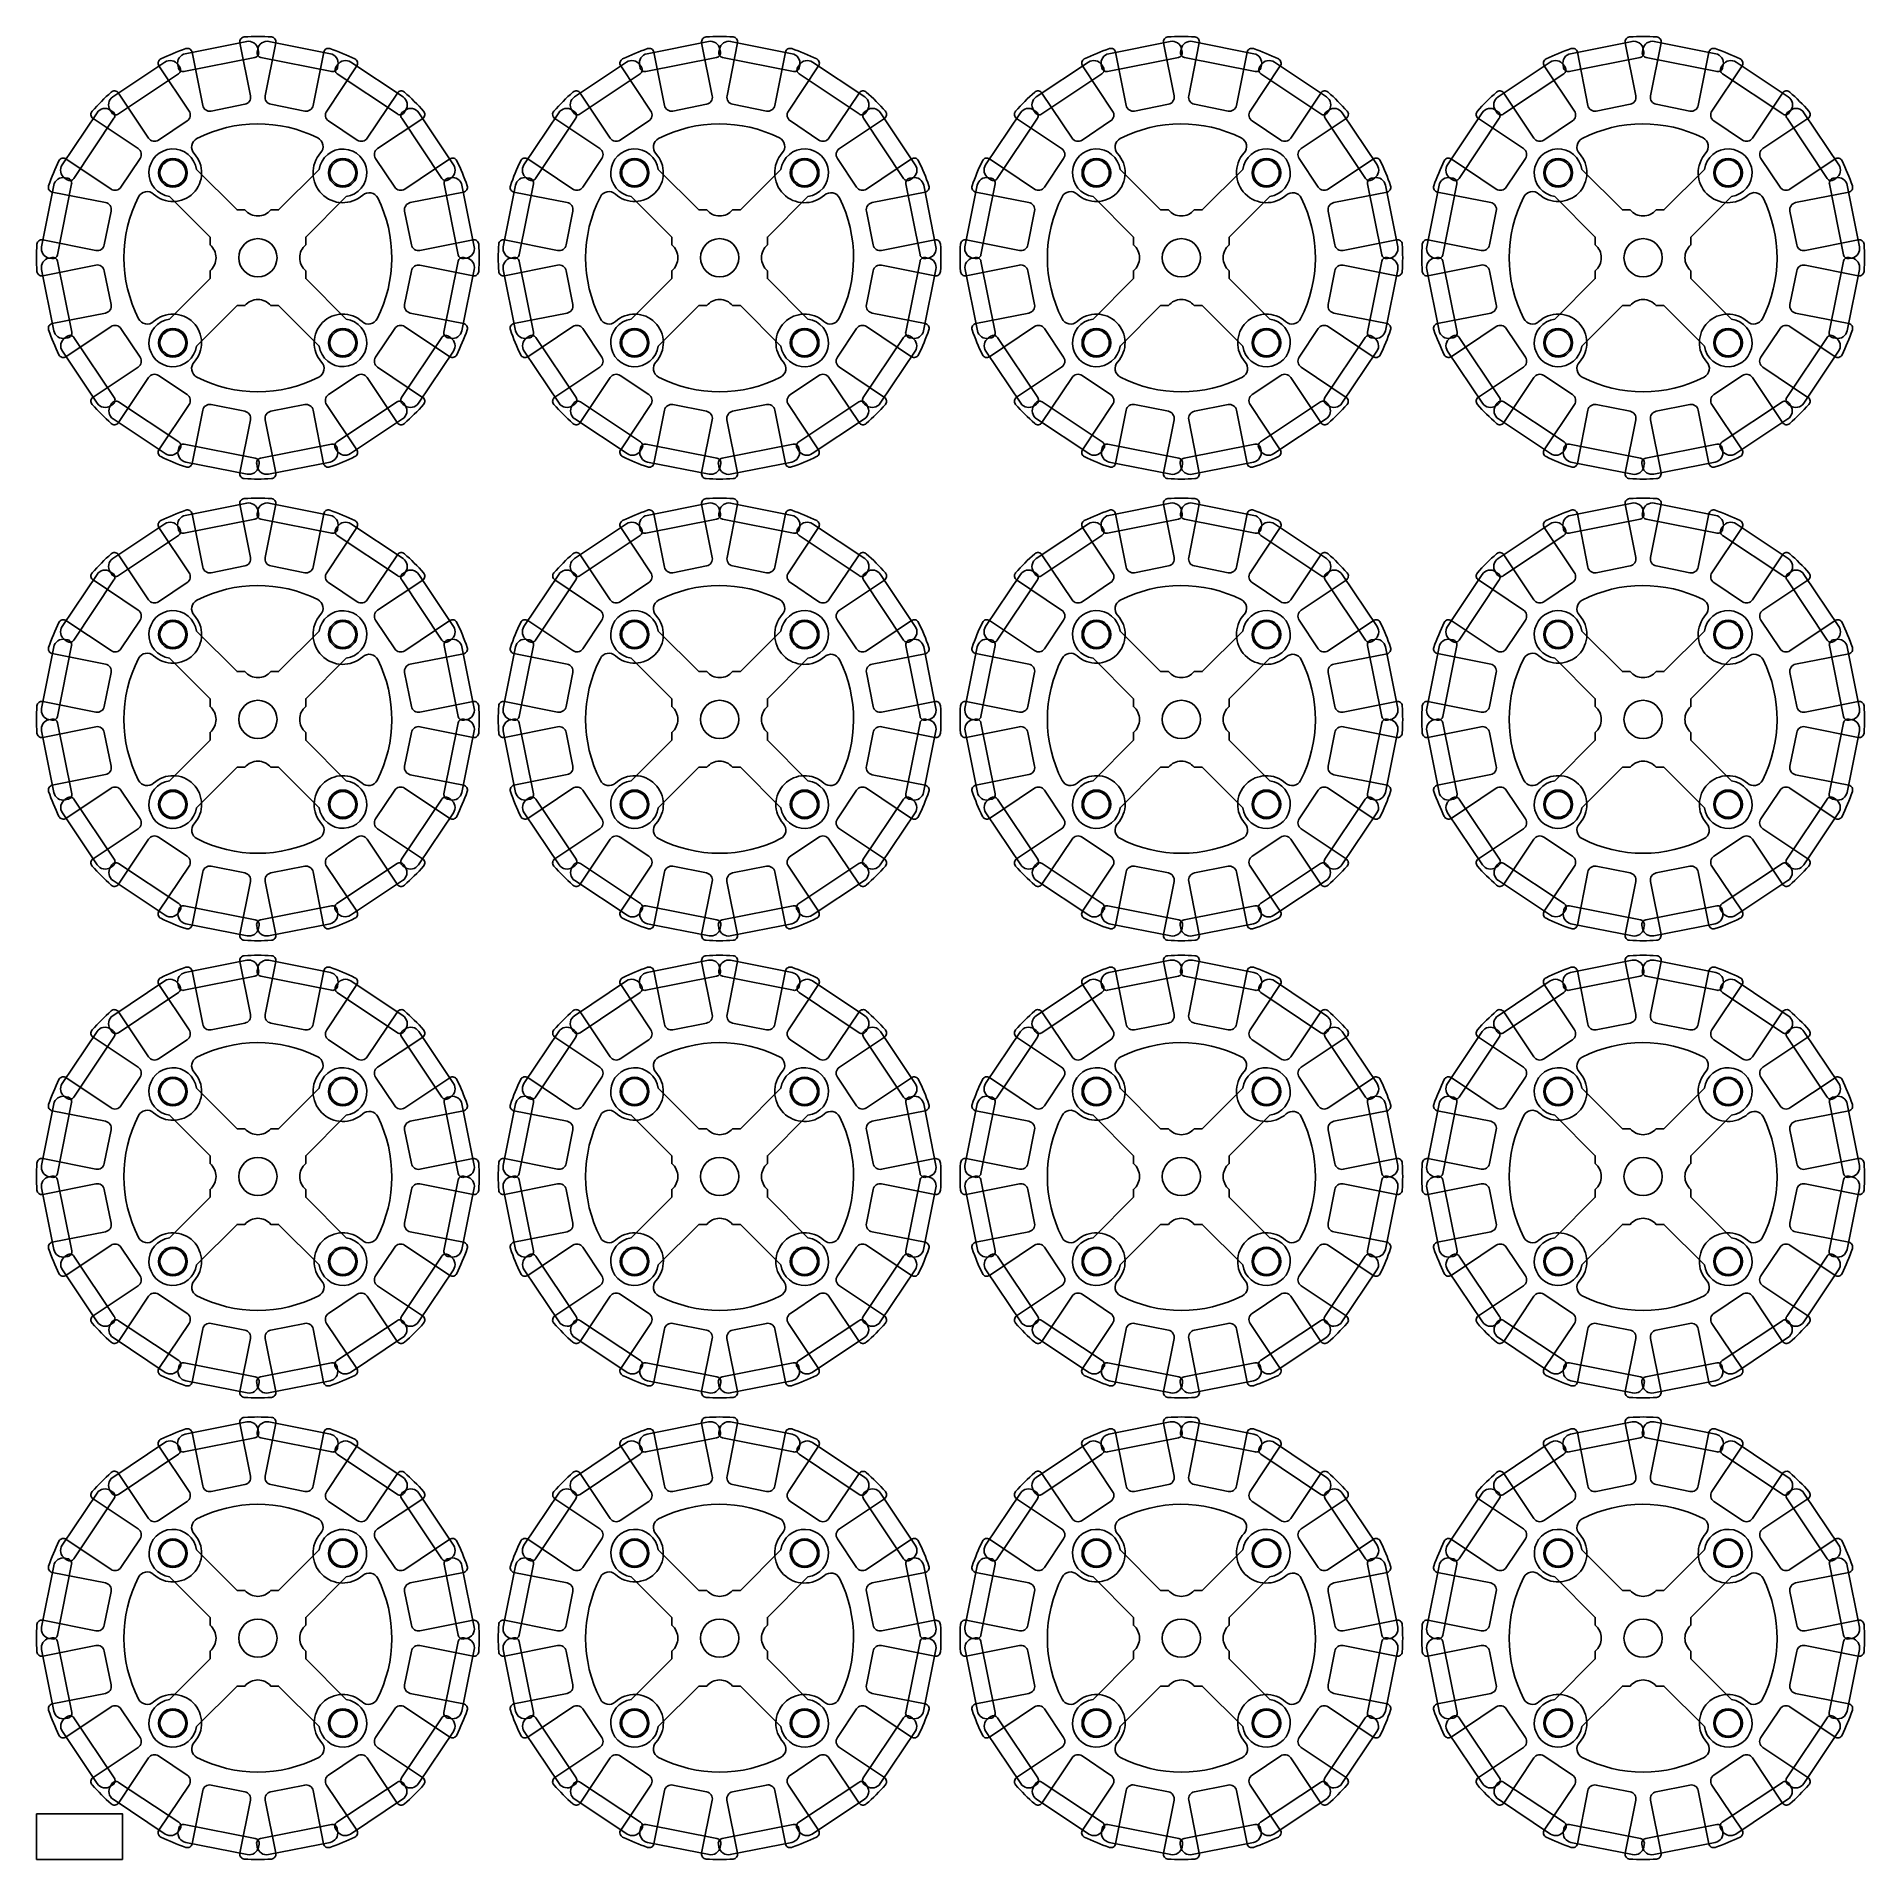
# Model space of a CAD drawing. Header units: inches. Extents: x 0 to 191, y 0 to 191.
import ezdxf

# ---------------------------------------------------------------- set-up
doc = ezdxf.new("R2010")
doc.units = ezdxf.units.IN
doc.header["$MEASUREMENT"] = 0
for name, color, linetype in [('hall', 3, 'Continuous'), ('hub', 6, 'Continuous'), ('outer', 4, 'Continuous'), ('pocket', 6, 'Continuous')]:
    doc.layers.add(name, color=color, linetype=linetype)

msp = doc.modelspace()

# ---------------------------------------------------------------- linework, layer by layer
msp.add_lwpolyline([(0, 4.78), (8.97, 4.78), (8.97, 0), (0, 0)], close=True)
at = {"layer": 'hall'}
for centre in [(14.25, 176.31), (32.01, 176.31), (62.5, 176.31), (80.27, 176.31), (110.76, 176.31), (128.53, 176.31), (159.02, 176.31), (176.78, 176.31), (14.25, 158.54), (32.01, 158.54), (62.5, 158.54), (80.27, 158.54), (110.76, 158.54), (128.53, 158.54), (159.02, 158.54), (176.78, 158.54), (14.25, 128.05), (32.01, 128.05), (62.5, 128.05), (80.27, 128.05), (110.76, 128.05), (128.53, 128.05), (159.02, 128.05), (176.78, 128.05), (14.25, 110.29), (32.01, 110.29), (62.5, 110.29), (80.27, 110.29), (110.76, 110.29), (128.53, 110.29), (159.02, 110.29), (176.78, 110.29), (14.25, 80.27), (32.01, 80.27), (62.5, 80.27), (80.27, 80.27), (110.76, 80.27), (128.53, 80.27), (159.02, 80.27), (176.78, 80.27), (14.25, 62.5), (32.01, 62.5), (62.5, 62.5), (80.27, 62.5), (110.76, 62.5), (128.53, 62.5), (159.02, 62.5), (176.78, 62.5), (14.25, 32.01), (32.01, 32.01), (62.5, 32.01), (80.27, 32.01), (110.76, 32.01), (128.53, 32.01), (159.02, 32.01), (176.78, 32.01), (14.25, 14.25), (32.01, 14.25), (62.5, 14.25), (80.27, 14.25), (110.76, 14.25), (128.53, 14.25), (159.02, 14.25), (176.78, 14.25)]:
    msp.add_circle(centre, 1.5, dxfattribs=at)
at = {"layer": 'hub'}
for points in [[(28.13, 166.08), (28.13, 165.25), (32.36, 161.02, -2), (29.54, 158.19), (25.3, 162.43), (24.48, 162.43, 0.468263), (21.78, 162.43), (20.96, 162.43), (16.72, 158.19, -2), (13.89, 161.02), (18.13, 165.25), (18.13, 166.08, 0.465402), (18.13, 168.78), (18.13, 169.6), (13.89, 173.83, -2), (16.72, 176.66), (20.96, 172.43), (21.78, 172.43, 0.465804), (24.48, 172.43), (25.3, 172.43), (29.54, 176.66, -2), (32.36, 173.83), (28.13, 169.6), (28.13, 168.78, 0.467436)], [(76.39, 166.08), (76.39, 165.25), (80.62, 161.02, -2), (77.79, 158.19), (73.56, 162.43), (72.74, 162.43, 0.468263), (70.04, 162.43), (69.22, 162.43), (64.98, 158.19, -2), (62.15, 161.02), (66.39, 165.25), (66.39, 166.08, 0.465402), (66.39, 168.78), (66.39, 169.6), (62.15, 173.83, -2), (64.98, 176.66), (69.22, 172.43), (70.04, 172.43, 0.465804), (72.74, 172.43), (73.56, 172.43), (77.79, 176.66, -2), (80.62, 173.83), (76.39, 169.6), (76.39, 168.78, 0.467436)], [(124.64, 166.08), (124.64, 165.25), (128.88, 161.02, -2), (126.05, 158.19), (121.82, 162.43), (120.99, 162.43, 0.468263), (118.29, 162.43), (117.47, 162.43), (113.24, 158.19, -2), (110.41, 161.02), (114.64, 165.25), (114.64, 166.08, 0.465402), (114.64, 168.78), (114.64, 169.6), (110.41, 173.83, -2), (113.24, 176.66), (117.47, 172.43), (118.29, 172.43, 0.465804), (120.99, 172.43), (121.82, 172.43), (126.05, 176.66, -2), (128.88, 173.83), (124.64, 169.6), (124.64, 168.78, 0.467436)], [(172.9, 166.08), (172.9, 165.25), (177.14, 161.02, -2), (174.31, 158.19), (170.07, 162.43), (169.25, 162.43, 0.468263), (166.55, 162.43), (165.73, 162.43), (161.5, 158.19, -2), (158.67, 161.02), (162.9, 165.25), (162.9, 166.08, 0.465402), (162.9, 168.78), (162.9, 169.6), (158.67, 173.83, -2), (161.5, 176.66), (165.73, 172.43), (166.55, 172.43, 0.465804), (169.25, 172.43), (170.07, 172.43), (174.31, 176.66, -2), (177.14, 173.83), (172.9, 169.6), (172.9, 168.78, 0.467436)], [(28.13, 117.82), (28.13, 117), (32.36, 112.76, -2), (29.54, 109.93), (25.3, 114.17), (24.48, 114.17, 0.468263), (21.78, 114.17), (20.96, 114.17), (16.72, 109.93, -2), (13.89, 112.76), (18.13, 117), (18.13, 117.82, 0.465402), (18.13, 120.52), (18.13, 121.34), (13.89, 125.57, -2), (16.72, 128.4), (20.96, 124.17), (21.78, 124.17, 0.465804), (24.48, 124.17), (25.3, 124.17), (29.54, 128.4, -2), (32.36, 125.57), (28.13, 121.34), (28.13, 120.52, 0.467436)], [(76.39, 117.82), (76.39, 117), (80.62, 112.76, -2), (77.79, 109.93), (73.56, 114.17), (72.74, 114.17, 0.468263), (70.04, 114.17), (69.22, 114.17), (64.98, 109.93, -2), (62.15, 112.76), (66.39, 117), (66.39, 117.82, 0.465402), (66.39, 120.52), (66.39, 121.34), (62.15, 125.57, -2), (64.98, 128.4), (69.22, 124.17), (70.04, 124.17, 0.465804), (72.74, 124.17), (73.56, 124.17), (77.79, 128.4, -2), (80.62, 125.57), (76.39, 121.34), (76.39, 120.52, 0.467436)], [(124.64, 117.82), (124.64, 117), (128.88, 112.76, -2), (126.05, 109.93), (121.82, 114.17), (120.99, 114.17, 0.468263), (118.29, 114.17), (117.47, 114.17), (113.24, 109.93, -2), (110.41, 112.76), (114.64, 117), (114.64, 117.82, 0.465402), (114.64, 120.52), (114.64, 121.34), (110.41, 125.57, -2), (113.24, 128.4), (117.47, 124.17), (118.29, 124.17, 0.465804), (120.99, 124.17), (121.82, 124.17), (126.05, 128.4, -2), (128.88, 125.57), (124.64, 121.34), (124.64, 120.52, 0.467436)], [(172.9, 117.82), (172.9, 117), (177.14, 112.76, -2), (174.31, 109.93), (170.07, 114.17), (169.25, 114.17, 0.468263), (166.55, 114.17), (165.73, 114.17), (161.5, 109.93, -2), (158.67, 112.76), (162.9, 117), (162.9, 117.82, 0.465402), (162.9, 120.52), (162.9, 121.34), (158.67, 125.57, -2), (161.5, 128.4), (165.73, 124.17), (166.55, 124.17, 0.465804), (169.25, 124.17), (170.07, 124.17), (174.31, 128.4, -2), (177.14, 125.57), (172.9, 121.34), (172.9, 120.52, 0.467436)], [(28.13, 70.04), (28.13, 69.22), (32.36, 64.98, -2), (29.54, 62.15), (25.3, 66.39), (24.48, 66.39, 0.468263), (21.78, 66.39), (20.96, 66.39), (16.72, 62.15, -2), (13.89, 64.98), (18.13, 69.22), (18.13, 70.04, 0.465402), (18.13, 72.74), (18.13, 73.56), (13.89, 77.79, -2), (16.72, 80.62), (20.96, 76.39), (21.78, 76.39, 0.465804), (24.48, 76.39), (25.3, 76.39), (29.54, 80.62, -2), (32.36, 77.79), (28.13, 73.56), (28.13, 72.74, 0.467436)], [(76.39, 70.04), (76.39, 69.22), (80.62, 64.98, -2), (77.79, 62.15), (73.56, 66.39), (72.74, 66.39, 0.468263), (70.04, 66.39), (69.22, 66.39), (64.98, 62.15, -2), (62.15, 64.98), (66.39, 69.22), (66.39, 70.04, 0.465402), (66.39, 72.74), (66.39, 73.56), (62.15, 77.79, -2), (64.98, 80.62), (69.22, 76.39), (70.04, 76.39, 0.465804), (72.74, 76.39), (73.56, 76.39), (77.79, 80.62, -2), (80.62, 77.79), (76.39, 73.56), (76.39, 72.74, 0.467436)], [(124.64, 70.04), (124.64, 69.22), (128.88, 64.98, -2), (126.05, 62.15), (121.82, 66.39), (120.99, 66.39, 0.468263), (118.29, 66.39), (117.47, 66.39), (113.24, 62.15, -2), (110.41, 64.98), (114.64, 69.22), (114.64, 70.04, 0.465402), (114.64, 72.74), (114.64, 73.56), (110.41, 77.79, -2), (113.24, 80.62), (117.47, 76.39), (118.29, 76.39, 0.465804), (120.99, 76.39), (121.82, 76.39), (126.05, 80.62, -2), (128.88, 77.79), (124.64, 73.56), (124.64, 72.74, 0.467436)], [(172.9, 70.04), (172.9, 69.22), (177.14, 64.98, -2), (174.31, 62.15), (170.07, 66.39), (169.25, 66.39, 0.468263), (166.55, 66.39), (165.73, 66.39), (161.5, 62.15, -2), (158.67, 64.98), (162.9, 69.22), (162.9, 70.04, 0.465402), (162.9, 72.74), (162.9, 73.56), (158.67, 77.79, -2), (161.5, 80.62), (165.73, 76.39), (166.55, 76.39, 0.465804), (169.25, 76.39), (170.07, 76.39), (174.31, 80.62, -2), (177.14, 77.79), (172.9, 73.56), (172.9, 72.74, 0.467436)], [(28.13, 21.78), (28.13, 20.96), (32.36, 16.72, -2), (29.54, 13.89), (25.3, 18.13), (24.48, 18.13, 0.468263), (21.78, 18.13), (20.96, 18.13), (16.72, 13.89, -2), (13.89, 16.72), (18.13, 20.96), (18.13, 21.78, 0.465402), (18.13, 24.48), (18.13, 25.3), (13.89, 29.54, -2), (16.72, 32.36), (20.96, 28.13), (21.78, 28.13, 0.465804), (24.48, 28.13), (25.3, 28.13), (29.54, 32.36, -2), (32.36, 29.54), (28.13, 25.3), (28.13, 24.48, 0.467436)], [(76.39, 21.78), (76.39, 20.96), (80.62, 16.72, -2), (77.79, 13.89), (73.56, 18.13), (72.74, 18.13, 0.468263), (70.04, 18.13), (69.22, 18.13), (64.98, 13.89, -2), (62.15, 16.72), (66.39, 20.96), (66.39, 21.78, 0.465402), (66.39, 24.48), (66.39, 25.3), (62.15, 29.54, -2), (64.98, 32.36), (69.22, 28.13), (70.04, 28.13, 0.465804), (72.74, 28.13), (73.56, 28.13), (77.79, 32.36, -2), (80.62, 29.54), (76.39, 25.3), (76.39, 24.48, 0.467436)], [(124.64, 21.78), (124.64, 20.96), (128.88, 16.72, -2), (126.05, 13.89), (121.82, 18.13), (120.99, 18.13, 0.468263), (118.29, 18.13), (117.47, 18.13), (113.24, 13.89, -2), (110.41, 16.72), (114.64, 20.96), (114.64, 21.78, 0.465402), (114.64, 24.48), (114.64, 25.3), (110.41, 29.54, -2), (113.24, 32.36), (117.47, 28.13), (118.29, 28.13, 0.465804), (120.99, 28.13), (121.82, 28.13), (126.05, 32.36, -2), (128.88, 29.54), (124.64, 25.3), (124.64, 24.48, 0.467436)], [(172.9, 21.78), (172.9, 20.96), (177.14, 16.72, -2), (174.31, 13.89), (170.07, 18.13), (169.25, 18.13, 0.468263), (166.55, 18.13), (165.73, 18.13), (161.5, 13.89, -2), (158.67, 16.72), (162.9, 20.96), (162.9, 21.78, 0.465402), (162.9, 24.48), (162.9, 25.3), (158.67, 29.54, -2), (161.5, 32.36), (165.73, 28.13), (166.55, 28.13, 0.465804), (169.25, 28.13), (170.07, 28.13), (174.31, 32.36, -2), (177.14, 29.54), (172.9, 25.3), (172.9, 24.48, 0.467436)]]:
    msp.add_lwpolyline(points, format="xyb", close=True, dxfattribs=at)
for centre, radius in [((14.25, 176.31), 1.35), ((32.01, 176.31), 1.35), ((62.5, 176.31), 1.35), ((80.27, 176.31), 1.35), ((110.76, 176.31), 1.35), ((128.53, 176.31), 1.35), ((159.02, 176.31), 1.35), ((176.78, 176.31), 1.35), ((23.13, 167.43), 2), ((71.39, 167.43), 2), ((119.64, 167.43), 2), ((167.9, 167.43), 2), ((14.25, 158.54), 1.35), ((32.01, 158.54), 1.35), ((62.5, 158.54), 1.35), ((80.27, 158.54), 1.35), ((110.76, 158.54), 1.35), ((128.53, 158.54), 1.35), ((159.02, 158.54), 1.35), ((176.78, 158.54), 1.35), ((14.25, 128.05), 1.35), ((32.01, 128.05), 1.35), ((62.5, 128.05), 1.35), ((80.27, 128.05), 1.35), ((110.76, 128.05), 1.35), ((128.53, 128.05), 1.35), ((159.02, 128.05), 1.35), ((176.78, 128.05), 1.35), ((23.13, 119.17), 2), ((71.39, 119.17), 2), ((119.64, 119.17), 2), ((167.9, 119.17), 2), ((14.25, 110.29), 1.35), ((32.01, 110.29), 1.35), ((62.5, 110.29), 1.35), ((80.27, 110.29), 1.35), ((110.76, 110.29), 1.35), ((128.53, 110.29), 1.35), ((159.02, 110.29), 1.35), ((176.78, 110.29), 1.35), ((14.25, 80.27), 1.35), ((32.01, 80.27), 1.35), ((62.5, 80.27), 1.35), ((80.27, 80.27), 1.35), ((110.76, 80.27), 1.35), ((128.53, 80.27), 1.35), ((159.02, 80.27), 1.35), ((176.78, 80.27), 1.35), ((23.13, 71.39), 2), ((71.39, 71.39), 2), ((119.64, 71.39), 2), ((167.9, 71.39), 2), ((14.25, 62.5), 1.35), ((32.01, 62.5), 1.35), ((62.5, 62.5), 1.35), ((80.27, 62.5), 1.35), ((110.76, 62.5), 1.35), ((128.53, 62.5), 1.35), ((159.02, 62.5), 1.35), ((176.78, 62.5), 1.35), ((14.25, 32.01), 1.35), ((32.01, 32.01), 1.35), ((62.5, 32.01), 1.35), ((80.27, 32.01), 1.35), ((110.76, 32.01), 1.35), ((128.53, 32.01), 1.35), ((159.02, 32.01), 1.35), ((176.78, 32.01), 1.35), ((23.13, 23.13), 2), ((71.39, 23.13), 2), ((119.64, 23.13), 2), ((167.9, 23.13), 2), ((14.25, 14.25), 1.35), ((32.01, 14.25), 1.35), ((62.5, 14.25), 1.35), ((80.27, 14.25), 1.35), ((110.76, 14.25), 1.35), ((128.53, 14.25), 1.35), ((159.02, 14.25), 1.35), ((176.78, 14.25), 1.35)]:
    msp.add_circle(centre, radius, dxfattribs=at)
at = {"layer": 'outer'}
for points in [[(37.7, 150.2), (34.55, 154.91, 0.414214), (33.51, 155.12), (30.52, 153.12, 0.414214), (30.31, 152.08), (33.46, 147.36, -0.454396), (33.27, 146.64, -0.030575), (30.66, 145.56, -0.454396), (30, 145.93), (28.9, 151.49, 0.414214), (28.02, 152.08), (24.48, 151.38, 0.414214), (23.9, 150.5), (25, 144.94, -0.454382), (24.54, 144.34, -0.030577), (21.71, 144.34, -0.454382), (21.25, 144.94), (22.36, 150.5, 0.414214), (21.77, 151.38), (18.24, 152.08, 0.414214), (17.36, 151.49), (16.25, 145.93, -0.454396), (15.6, 145.56, -0.030575), (12.99, 146.64, -0.454396), (12.79, 147.36), (15.94, 152.08, 0.414214), (15.74, 153.12), (12.74, 155.12, 0.414214), (11.7, 154.91), (8.55, 150.2, -0.454382), (7.8, 150.1, -0.030577), (5.81, 152.1, -0.454382), (5.9, 152.85), (10.62, 156, 0.414214), (10.82, 157.04), (8.82, 160.03, 0.414214), (7.78, 160.24), (3.07, 157.09, -0.454396), (2.34, 157.28, -0.030575), (1.26, 159.89, -0.454396), (1.64, 160.55), (7.2, 161.65, 0.414214), (7.79, 162.54), (7.08, 166.07, 0.414214), (6.2, 166.66), (0.64, 165.55, -0.454382), (0.04, 166.01, -0.030643), (0.04, 168.84, -0.454382), (0.64, 169.3), (6.2, 168.19, 0.414214), (7.08, 168.78), (7.79, 172.31, 0.414214), (7.2, 173.2), (1.64, 174.3, -0.454396), (1.26, 174.96, -0.030575), (2.34, 177.57, -0.454396), (3.07, 177.76), (7.78, 174.61, 0.414214), (8.82, 174.82), (10.82, 177.81, 0.414214), (10.62, 178.85), (5.9, 182, -0.454382), (5.81, 182.75, -0.030577), (7.8, 184.75, -0.454382), (8.55, 184.65), (11.7, 179.94, 0.414214), (12.74, 179.73), (15.74, 181.73, 0.414214), (15.94, 182.77), (12.79, 187.49, -0.454396), (12.99, 188.21, -0.030575), (15.6, 189.29, -0.454396), (16.25, 188.92), (17.36, 183.36, 0.414214), (18.24, 182.77), (21.77, 183.47, 0.414214), (22.36, 184.35), (21.25, 189.91, -0.454382), (21.71, 190.51, -0.030621), (24.55, 190.51, -0.454382), (25, 189.91), (23.9, 184.35, 0.414214), (24.49, 183.47), (28.02, 182.77, 0.414214), (28.9, 183.36), (30.01, 188.92, -0.454396), (30.66, 189.29, -0.030575), (33.27, 188.21, -0.454396), (33.47, 187.48), (30.32, 182.77, 0.414214), (30.52, 181.73), (33.52, 179.73, 0.414214), (34.56, 179.94), (37.71, 184.65, -0.454382), (38.45, 184.75, -0.030577), (40.45, 182.75, -0.454382), (40.36, 182), (35.64, 178.85, 0.414214), (35.43, 177.81), (37.43, 174.82, 0.414214), (38.48, 174.61), (43.19, 177.76, -0.454396), (43.92, 177.57, -0.030575), (45, 174.95, -0.454396), (44.62, 174.3), (39.06, 173.19, 0.414214), (38.47, 172.31), (39.18, 168.78, 0.414214), (40.06, 168.19), (45.62, 169.3, -0.454382), (46.21, 168.84, -0.030643), (46.21, 166.01, -0.454382), (45.62, 165.55), (40.06, 166.65, 0.414214), (39.17, 166.07), (38.47, 162.53, 0.414214), (39.06, 161.65), (44.62, 160.55, -0.454396), (45, 159.89, -0.030575), (43.91, 157.28, -0.454396), (43.19, 157.09), (38.47, 160.24, 0.414214), (37.43, 160.03), (35.43, 157.04, 0.414214), (35.64, 156), (40.35, 152.84, -0.454382), (40.45, 152.1, -0.030577), (38.45, 150.1, -0.454382)], [(85.96, 150.2), (82.81, 154.91, 0.414214), (81.77, 155.12), (78.78, 153.12, 0.414214), (78.57, 152.08), (81.72, 147.36, -0.454396), (81.52, 146.64, -0.030575), (78.91, 145.56, -0.454396), (78.26, 145.93), (77.16, 151.49, 0.414214), (76.27, 152.08), (72.74, 151.38, 0.414214), (72.15, 150.5), (73.26, 144.94, -0.454382), (72.8, 144.34, -0.030577), (69.97, 144.34, -0.454382), (69.51, 144.94), (70.62, 150.5, 0.414214), (70.03, 151.38), (66.5, 152.08, 0.414214), (65.62, 151.49), (64.51, 145.93, -0.454396), (63.86, 145.56, -0.030575), (61.25, 146.64, -0.454396), (61.05, 147.36), (64.2, 152.08, 0.414214), (63.99, 153.12), (61, 155.12, 0.414214), (59.96, 154.91), (56.81, 150.2, -0.454382), (56.06, 150.1, -0.030577), (54.06, 152.1, -0.454382), (54.16, 152.85), (58.87, 156, 0.414214), (59.08, 157.04), (57.08, 160.03, 0.414214), (56.04, 160.24), (51.33, 157.09, -0.454396), (50.6, 157.28, -0.030575), (49.52, 159.89, -0.454396), (49.89, 160.55), (55.45, 161.65, 0.414214), (56.04, 162.54), (55.34, 166.07, 0.414214), (54.46, 166.66), (48.9, 165.55, -0.454382), (48.3, 166.01, -0.030643), (48.3, 168.84, -0.454382), (48.9, 169.3), (54.46, 168.19, 0.414214), (55.34, 168.78), (56.04, 172.31, 0.414214), (55.45, 173.2), (49.89, 174.3, -0.454396), (49.52, 174.96, -0.030575), (50.6, 177.57, -0.454396), (51.33, 177.76), (56.04, 174.61, 0.414214), (57.08, 174.82), (59.08, 177.81, 0.414214), (58.87, 178.85), (54.16, 182, -0.454382), (54.06, 182.75, -0.030577), (56.06, 184.75, -0.454382), (56.81, 184.65), (59.96, 179.94, 0.414214), (61, 179.73), (63.99, 181.73, 0.414214), (64.2, 182.77), (61.05, 187.49, -0.454396), (61.25, 188.21, -0.030575), (63.86, 189.29, -0.454396), (64.51, 188.92), (65.62, 183.36, 0.414214), (66.5, 182.77), (70.03, 183.47, 0.414214), (70.62, 184.35), (69.51, 189.91, -0.454382), (69.97, 190.51, -0.030621), (72.8, 190.51, -0.454382), (73.26, 189.91), (72.16, 184.35, 0.414214), (72.75, 183.47), (76.28, 182.77, 0.414214), (77.16, 183.36), (78.26, 188.92, -0.454396), (78.92, 189.29, -0.030575), (81.53, 188.21, -0.454396), (81.73, 187.48), (78.57, 182.77, 0.414214), (78.78, 181.73), (81.77, 179.73, 0.414214), (82.81, 179.94), (85.97, 184.65, -0.454382), (86.71, 184.75, -0.030577), (88.71, 182.75, -0.454382), (88.61, 182), (83.9, 178.85, 0.414214), (83.69, 177.81), (85.69, 174.82, 0.414214), (86.73, 174.61), (91.45, 177.76, -0.454396), (92.17, 177.57, -0.030575), (93.26, 174.95, -0.454396), (92.88, 174.3), (87.32, 173.19, 0.414214), (86.73, 172.31), (87.43, 168.78, 0.414214), (88.31, 168.19), (93.88, 169.3, -0.454382), (94.47, 168.84, -0.030643), (94.47, 166.01, -0.454382), (93.88, 165.55), (88.31, 166.65, 0.414214), (87.43, 166.07), (86.73, 162.53, 0.414214), (87.32, 161.65), (92.88, 160.55, -0.454396), (93.25, 159.89, -0.030575), (92.17, 157.28, -0.454396), (91.45, 157.09), (86.73, 160.24, 0.414214), (85.69, 160.03), (83.69, 157.04, 0.414214), (83.9, 156), (88.61, 152.84, -0.454382), (88.71, 152.1, -0.030577), (86.71, 150.1, -0.454382)], [(134.22, 150.2), (131.07, 154.91, 0.414214), (130.03, 155.12), (127.04, 153.12, 0.414214), (126.83, 152.08), (129.98, 147.36, -0.454396), (129.78, 146.64, -0.030575), (127.17, 145.56, -0.454396), (126.52, 145.93), (125.41, 151.49, 0.414214), (124.53, 152.08), (121, 151.38, 0.414214), (120.41, 150.5), (121.52, 144.94, -0.454382), (121.06, 144.34, -0.030577), (118.23, 144.34, -0.454382), (117.77, 144.94), (118.88, 150.5, 0.414214), (118.29, 151.38), (114.76, 152.08, 0.414214), (113.87, 151.49), (112.77, 145.93, -0.454396), (112.12, 145.56, -0.030575), (109.5, 146.64, -0.454396), (109.31, 147.36), (112.46, 152.08, 0.414214), (112.25, 153.12), (109.26, 155.12, 0.414214), (108.22, 154.91), (105.07, 150.2, -0.454382), (104.32, 150.1, -0.030577), (102.32, 152.1, -0.454382), (102.42, 152.85), (107.13, 156, 0.414214), (107.34, 157.04), (105.34, 160.03, 0.414214), (104.3, 160.24), (99.59, 157.09, -0.454396), (98.86, 157.28, -0.030575), (97.78, 159.89, -0.454396), (98.15, 160.55), (103.71, 161.65, 0.414214), (104.3, 162.54), (103.6, 166.07, 0.414214), (102.72, 166.66), (97.16, 165.55, -0.454382), (96.56, 166.01, -0.030643), (96.56, 168.84, -0.454382), (97.16, 169.3), (102.72, 168.19, 0.414214), (103.6, 168.78), (104.3, 172.31, 0.414214), (103.71, 173.2), (98.15, 174.3, -0.454396), (97.78, 174.96, -0.030575), (98.86, 177.57, -0.454396), (99.59, 177.76), (104.3, 174.61, 0.414214), (105.34, 174.82), (107.34, 177.81, 0.414214), (107.13, 178.85), (102.42, 182, -0.454382), (102.32, 182.75, -0.030577), (104.32, 184.75, -0.454382), (105.07, 184.65), (108.22, 179.94, 0.414214), (109.26, 179.73), (112.25, 181.73, 0.414214), (112.46, 182.77), (109.31, 187.49, -0.454396), (109.5, 188.21, -0.030575), (112.12, 189.29, -0.454396), (112.77, 188.92), (113.87, 183.36, 0.414214), (114.76, 182.77), (118.29, 183.47, 0.414214), (118.88, 184.35), (117.77, 189.91, -0.454382), (118.23, 190.51, -0.030621), (121.06, 190.51, -0.454382), (121.52, 189.91), (120.41, 184.35, 0.414214), (121, 183.47), (124.53, 182.77, 0.414214), (125.42, 183.36), (126.52, 188.92, -0.454396), (127.18, 189.29, -0.030575), (129.79, 188.21, -0.454396), (129.98, 187.48), (126.83, 182.77, 0.414214), (127.04, 181.73), (130.03, 179.73, 0.414214), (131.07, 179.94), (134.22, 184.65, -0.454382), (134.97, 184.75, -0.030577), (136.97, 182.75, -0.454382), (136.87, 182), (132.16, 178.85, 0.414214), (131.95, 177.81), (133.95, 174.82, 0.414214), (134.99, 174.61), (139.71, 177.76, -0.454396), (140.43, 177.57, -0.030575), (141.51, 174.95, -0.454396), (141.14, 174.3), (135.58, 173.19, 0.414214), (134.99, 172.31), (135.69, 168.78, 0.414214), (136.57, 168.19), (142.13, 169.3, -0.454382), (142.73, 168.84, -0.030643), (142.73, 166.01, -0.454382), (142.13, 165.55), (136.57, 166.65, 0.414214), (135.69, 166.07), (134.99, 162.53, 0.414214), (135.58, 161.65), (141.14, 160.55, -0.454396), (141.51, 159.89, -0.030575), (140.43, 157.28, -0.454396), (139.7, 157.09), (134.99, 160.24, 0.414214), (133.95, 160.03), (131.95, 157.04, 0.414214), (132.16, 156), (136.87, 152.84, -0.454382), (136.97, 152.1, -0.030577), (134.97, 150.1, -0.454382)], [(182.48, 150.2), (179.33, 154.91, 0.414214), (178.29, 155.12), (175.29, 153.12, 0.414214), (175.09, 152.08), (178.24, 147.36, -0.454396), (178.04, 146.64, -0.030575), (175.43, 145.56, -0.454396), (174.78, 145.93), (173.67, 151.49, 0.414214), (172.79, 152.08), (169.26, 151.38, 0.414214), (168.67, 150.5), (169.77, 144.94, -0.454382), (169.31, 144.34, -0.030577), (166.49, 144.34, -0.454382), (166.03, 144.94), (167.13, 150.5, 0.414214), (166.55, 151.38), (163.01, 152.08, 0.414214), (162.13, 151.49), (161.03, 145.93, -0.454396), (160.37, 145.56, -0.030575), (157.76, 146.64, -0.454396), (157.57, 147.36), (160.72, 152.08, 0.414214), (160.51, 153.12), (157.52, 155.12, 0.414214), (156.48, 154.91), (153.33, 150.2, -0.454382), (152.58, 150.1, -0.030577), (150.58, 152.1, -0.454382), (150.68, 152.85), (155.39, 156, 0.414214), (155.6, 157.04), (153.6, 160.03, 0.414214), (152.56, 160.24), (147.84, 157.09, -0.454396), (147.12, 157.28, -0.030575), (146.03, 159.89, -0.454396), (146.41, 160.55), (151.97, 161.65, 0.414214), (152.56, 162.54), (151.86, 166.07, 0.414214), (150.97, 166.66), (145.41, 165.55, -0.454382), (144.82, 166.01, -0.030643), (144.82, 168.84, -0.454382), (145.41, 169.3), (150.97, 168.19, 0.414214), (151.86, 168.78), (152.56, 172.31, 0.414214), (151.97, 173.2), (146.41, 174.3, -0.454396), (146.03, 174.96, -0.030575), (147.12, 177.57, -0.454396), (147.84, 177.76), (152.56, 174.61, 0.414214), (153.6, 174.82), (155.6, 177.81, 0.414214), (155.39, 178.85), (150.68, 182, -0.454382), (150.58, 182.75, -0.030577), (152.58, 184.75, -0.454382), (153.33, 184.65), (156.48, 179.94, 0.414214), (157.52, 179.73), (160.51, 181.73, 0.414214), (160.72, 182.77), (157.57, 187.49, -0.454396), (157.76, 188.21, -0.030575), (160.37, 189.29, -0.454396), (161.03, 188.92), (162.13, 183.36, 0.414214), (163.01, 182.77), (166.55, 183.47, 0.414214), (167.13, 184.35), (166.03, 189.91, -0.454382), (166.49, 190.51, -0.030621), (169.32, 190.51, -0.454382), (169.78, 189.91), (168.67, 184.35, 0.414214), (169.26, 183.47), (172.79, 182.77, 0.414214), (173.67, 183.36), (174.78, 188.92, -0.454396), (175.43, 189.29, -0.030575), (178.04, 188.21, -0.454396), (178.24, 187.48), (175.09, 182.77, 0.414214), (175.3, 181.73), (178.29, 179.73, 0.414214), (179.33, 179.94), (182.48, 184.65, -0.454382), (183.23, 184.75, -0.030577), (185.23, 182.75, -0.454382), (185.13, 182), (180.42, 178.85, 0.414214), (180.21, 177.81), (182.21, 174.82, 0.414214), (183.25, 174.61), (187.96, 177.76, -0.454396), (188.69, 177.57, -0.030575), (189.77, 174.95, -0.454396), (189.4, 174.3), (183.84, 173.19, 0.414214), (183.25, 172.31), (183.95, 168.78, 0.414214), (184.83, 168.19), (190.39, 169.3, -0.454382), (190.99, 168.84, -0.030643), (190.99, 166.01, -0.454382), (190.39, 165.55), (184.83, 166.65, 0.414214), (183.95, 166.07), (183.25, 162.53, 0.414214), (183.83, 161.65), (189.4, 160.55, -0.454396), (189.77, 159.89, -0.030575), (188.69, 157.28, -0.454396), (187.96, 157.09), (183.25, 160.24, 0.414214), (182.21, 160.03), (180.21, 157.04, 0.414214), (180.41, 156), (185.13, 152.84, -0.454382), (185.22, 152.1, -0.030577), (183.22, 150.1, -0.454382)], [(35.65, 173.68, -0.238451), (35.59, 161.05, -0.493881), (34.03, 160.76, 0.952902), (29.79, 156.53, -0.493881), (29.5, 154.96, -0.240937), (16.75, 154.96, -0.493997), (16.47, 156.53, 0.953251), (12.23, 160.76, -0.493997), (10.67, 161.05, -0.241039), (10.66, 173.8, -0.494275), (12.23, 174.09, 0.954092), (16.47, 178.33, -0.494275), (16.75, 179.89, -0.238553), (29.39, 179.95, -0.494632), (29.69, 178.39, 0.946093), (34.09, 173.98, -0.494632)], [(83.91, 173.68, -0.238451), (83.85, 161.05, -0.493881), (82.29, 160.76, 0.952902), (78.05, 156.53, -0.493881), (77.76, 154.96, -0.240937), (65.01, 154.96, -0.493997), (64.73, 156.53, 0.953251), (60.49, 160.76, -0.493997), (58.92, 161.05, -0.241039), (58.92, 173.8, -0.494275), (60.49, 174.09, 0.954092), (64.72, 178.33, -0.494275), (65.01, 179.89, -0.238553), (77.65, 179.95, -0.494632), (77.94, 178.39, 0.946093), (82.35, 173.98, -0.494632)], [(132.17, 173.68, -0.238451), (132.11, 161.05, -0.493881), (130.54, 160.76, 0.952902), (126.31, 156.53, -0.493881), (126.02, 154.96, -0.240937), (113.27, 154.96, -0.493997), (112.98, 156.53, 0.953251), (108.74, 160.76, -0.493997), (107.18, 161.05, -0.241039), (107.18, 173.8, -0.494275), (108.74, 174.09, 0.954092), (112.98, 178.33, -0.494275), (113.26, 179.89, -0.238553), (125.9, 179.95, -0.494632), (126.2, 178.39, 0.946093), (130.61, 173.98, -0.494632)], [(180.43, 173.68, -0.238451), (180.36, 161.05, -0.493881), (178.8, 160.76, 0.952902), (174.56, 156.53, -0.493881), (174.28, 154.96, -0.240937), (161.53, 154.96, -0.493997), (161.24, 156.53, 0.953251), (157, 160.76, -0.493997), (155.44, 161.05, -0.241039), (155.44, 173.8, -0.494275), (157, 174.09, 0.954092), (161.24, 178.33, -0.494275), (161.52, 179.89, -0.238553), (174.16, 179.95, -0.494632), (174.46, 178.39, 0.946093), (178.86, 173.98, -0.494632)], [(37.7, 101.94), (34.55, 106.65, 0.414214), (33.51, 106.86), (30.52, 104.86, 0.414214), (30.31, 103.82), (33.46, 99.11, -0.454396), (33.27, 98.38, -0.030575), (30.66, 97.3, -0.454396), (30, 97.67), (28.9, 103.23, 0.414214), (28.02, 103.82), (24.48, 103.12, 0.414214), (23.9, 102.24), (25, 96.68, -0.454382), (24.54, 96.08, -0.030577), (21.71, 96.08, -0.454382), (21.25, 96.68), (22.36, 102.24, 0.414214), (21.77, 103.12), (18.24, 103.82, 0.414214), (17.36, 103.23), (16.25, 97.67, -0.454396), (15.6, 97.3, -0.030575), (12.99, 98.38, -0.454396), (12.79, 99.11), (15.94, 103.82, 0.414214), (15.74, 104.86), (12.74, 106.86, 0.414214), (11.7, 106.65), (8.55, 101.94, -0.454382), (7.8, 101.84, -0.030577), (5.81, 103.84, -0.454382), (5.9, 104.59), (10.62, 107.74, 0.414214), (10.82, 108.78), (8.82, 111.77, 0.414214), (7.78, 111.98), (3.07, 108.83, -0.454396), (2.34, 109.03, -0.030575), (1.26, 111.64, -0.454396), (1.64, 112.29), (7.2, 113.4, 0.414214), (7.79, 114.28), (7.08, 117.81, 0.414214), (6.2, 118.4), (0.64, 117.29, -0.454382), (0.04, 117.75, -0.030643), (0.04, 120.58, -0.454382), (0.64, 121.04), (6.2, 119.94, 0.414214), (7.08, 120.53), (7.79, 124.06, 0.414214), (7.2, 124.94), (1.64, 126.05, -0.454396), (1.26, 126.7, -0.030575), (2.34, 129.31, -0.454396), (3.07, 129.51), (7.78, 126.36, 0.414214), (8.82, 126.56), (10.82, 129.56, 0.414214), (10.62, 130.6), (5.9, 133.75, -0.454382), (5.81, 134.49, -0.030577), (7.8, 136.49, -0.454382), (8.55, 136.39), (11.7, 131.68, 0.414214), (12.74, 131.47), (15.74, 133.47, 0.414214), (15.94, 134.51), (12.79, 139.23, -0.454396), (12.99, 139.95, -0.030575), (15.6, 141.04, -0.454396), (16.25, 140.66), (17.36, 135.1, 0.414214), (18.24, 134.51), (21.77, 135.21, 0.414214), (22.36, 136.1), (21.25, 141.66, -0.454382), (21.71, 142.25, -0.030621), (24.55, 142.25, -0.454382), (25, 141.66), (23.9, 136.1, 0.414214), (24.49, 135.21), (28.02, 134.51, 0.414214), (28.9, 135.1), (30.01, 140.66, -0.454396), (30.66, 141.04, -0.030575), (33.27, 139.95, -0.454396), (33.47, 139.23), (30.32, 134.51, 0.414214), (30.52, 133.47), (33.52, 131.47, 0.414214), (34.56, 131.68), (37.71, 136.39, -0.454382), (38.45, 136.49, -0.030577), (40.45, 134.49, -0.454382), (40.36, 133.74), (35.64, 130.59, 0.414214), (35.43, 129.55), (37.43, 126.56, 0.414214), (38.48, 126.35), (43.19, 129.5, -0.454396), (43.92, 129.31, -0.030575), (45, 126.7, -0.454396), (44.62, 126.04), (39.06, 124.94, 0.414214), (38.47, 124.06), (39.18, 120.52, 0.414214), (40.06, 119.94), (45.62, 121.04, -0.454382), (46.21, 120.58, -0.030643), (46.21, 117.75, -0.454382), (45.62, 117.29), (40.06, 118.4, 0.414214), (39.17, 117.81), (38.47, 114.28, 0.414214), (39.06, 113.39), (44.62, 112.29, -0.454396), (45, 111.63, -0.030575), (43.91, 109.02, -0.454396), (43.19, 108.83), (38.47, 111.98, 0.414214), (37.43, 111.77), (35.43, 108.78, 0.414214), (35.64, 107.74), (40.35, 104.59, -0.454382), (40.45, 103.84, -0.030577), (38.45, 101.84, -0.454382)], [(85.96, 101.94), (82.81, 106.65, 0.414214), (81.77, 106.86), (78.78, 104.86, 0.414214), (78.57, 103.82), (81.72, 99.11, -0.454396), (81.52, 98.38, -0.030575), (78.91, 97.3, -0.454396), (78.26, 97.67), (77.16, 103.23, 0.414214), (76.27, 103.82), (72.74, 103.12, 0.414214), (72.15, 102.24), (73.26, 96.68, -0.454382), (72.8, 96.08, -0.030577), (69.97, 96.08, -0.454382), (69.51, 96.68), (70.62, 102.24, 0.414214), (70.03, 103.12), (66.5, 103.82, 0.414214), (65.62, 103.23), (64.51, 97.67, -0.454396), (63.86, 97.3, -0.030575), (61.25, 98.38, -0.454396), (61.05, 99.11), (64.2, 103.82, 0.414214), (63.99, 104.86), (61, 106.86, 0.414214), (59.96, 106.65), (56.81, 101.94, -0.454382), (56.06, 101.84, -0.030577), (54.06, 103.84, -0.454382), (54.16, 104.59), (58.87, 107.74, 0.414214), (59.08, 108.78), (57.08, 111.77, 0.414214), (56.04, 111.98), (51.33, 108.83, -0.454396), (50.6, 109.03, -0.030575), (49.52, 111.64, -0.454396), (49.89, 112.29), (55.45, 113.4, 0.414214), (56.04, 114.28), (55.34, 117.81, 0.414214), (54.46, 118.4), (48.9, 117.29, -0.454382), (48.3, 117.75, -0.030643), (48.3, 120.58, -0.454382), (48.9, 121.04), (54.46, 119.94, 0.414214), (55.34, 120.53), (56.04, 124.06, 0.414214), (55.45, 124.94), (49.89, 126.05, -0.454396), (49.52, 126.7, -0.030575), (50.6, 129.31, -0.454396), (51.33, 129.51), (56.04, 126.36, 0.414214), (57.08, 126.56), (59.08, 129.56, 0.414214), (58.87, 130.6), (54.16, 133.75, -0.454382), (54.06, 134.49, -0.030577), (56.06, 136.49, -0.454382), (56.81, 136.39), (59.96, 131.68, 0.414214), (61, 131.47), (63.99, 133.47, 0.414214), (64.2, 134.51), (61.05, 139.23, -0.454396), (61.25, 139.95, -0.030575), (63.86, 141.04, -0.454396), (64.51, 140.66), (65.62, 135.1, 0.414214), (66.5, 134.51), (70.03, 135.21, 0.414214), (70.62, 136.1), (69.51, 141.66, -0.454382), (69.97, 142.25, -0.030621), (72.8, 142.25, -0.454382), (73.26, 141.66), (72.16, 136.1, 0.414214), (72.75, 135.21), (76.28, 134.51, 0.414214), (77.16, 135.1), (78.26, 140.66, -0.454396), (78.92, 141.04, -0.030575), (81.53, 139.95, -0.454396), (81.73, 139.23), (78.57, 134.51, 0.414214), (78.78, 133.47), (81.77, 131.47, 0.414214), (82.81, 131.68), (85.97, 136.39, -0.454382), (86.71, 136.49, -0.030577), (88.71, 134.49, -0.454382), (88.61, 133.74), (83.9, 130.59, 0.414214), (83.69, 129.55), (85.69, 126.56, 0.414214), (86.73, 126.35), (91.45, 129.5, -0.454396), (92.17, 129.31, -0.030575), (93.26, 126.7, -0.454396), (92.88, 126.04), (87.32, 124.94, 0.414214), (86.73, 124.06), (87.43, 120.52, 0.414214), (88.31, 119.94), (93.88, 121.04, -0.454382), (94.47, 120.58, -0.030643), (94.47, 117.75, -0.454382), (93.88, 117.29), (88.31, 118.4, 0.414214), (87.43, 117.81), (86.73, 114.28, 0.414214), (87.32, 113.39), (92.88, 112.29, -0.454396), (93.25, 111.63, -0.030575), (92.17, 109.02, -0.454396), (91.45, 108.83), (86.73, 111.98, 0.414214), (85.69, 111.77), (83.69, 108.78, 0.414214), (83.9, 107.74), (88.61, 104.59, -0.454382), (88.71, 103.84, -0.030577), (86.71, 101.84, -0.454382)], [(134.22, 101.94), (131.07, 106.65, 0.414214), (130.03, 106.86), (127.04, 104.86, 0.414214), (126.83, 103.82), (129.98, 99.11, -0.454396), (129.78, 98.38, -0.030575), (127.17, 97.3, -0.454396), (126.52, 97.67), (125.41, 103.23, 0.414214), (124.53, 103.82), (121, 103.12, 0.414214), (120.41, 102.24), (121.52, 96.68, -0.454382), (121.06, 96.08, -0.030577), (118.23, 96.08, -0.454382), (117.77, 96.68), (118.88, 102.24, 0.414214), (118.29, 103.12), (114.76, 103.82, 0.414214), (113.87, 103.23), (112.77, 97.67, -0.454396), (112.12, 97.3, -0.030575), (109.5, 98.38, -0.454396), (109.31, 99.11), (112.46, 103.82, 0.414214), (112.25, 104.86), (109.26, 106.86, 0.414214), (108.22, 106.65), (105.07, 101.94, -0.454382), (104.32, 101.84, -0.030577), (102.32, 103.84, -0.454382), (102.42, 104.59), (107.13, 107.74, 0.414214), (107.34, 108.78), (105.34, 111.77, 0.414214), (104.3, 111.98), (99.59, 108.83, -0.454396), (98.86, 109.03, -0.030575), (97.78, 111.64, -0.454396), (98.15, 112.29), (103.71, 113.4, 0.414214), (104.3, 114.28), (103.6, 117.81, 0.414214), (102.72, 118.4), (97.16, 117.29, -0.454382), (96.56, 117.75, -0.030643), (96.56, 120.58, -0.454382), (97.16, 121.04), (102.72, 119.94, 0.414214), (103.6, 120.53), (104.3, 124.06, 0.414214), (103.71, 124.94), (98.15, 126.05, -0.454396), (97.78, 126.7, -0.030575), (98.86, 129.31, -0.454396), (99.59, 129.51), (104.3, 126.36, 0.414214), (105.34, 126.56), (107.34, 129.56, 0.414214), (107.13, 130.6), (102.42, 133.75, -0.454382), (102.32, 134.49, -0.030577), (104.32, 136.49, -0.454382), (105.07, 136.39), (108.22, 131.68, 0.414214), (109.26, 131.47), (112.25, 133.47, 0.414214), (112.46, 134.51), (109.31, 139.23, -0.454396), (109.5, 139.95, -0.030575), (112.12, 141.04, -0.454396), (112.77, 140.66), (113.87, 135.1, 0.414214), (114.76, 134.51), (118.29, 135.21, 0.414214), (118.88, 136.1), (117.77, 141.66, -0.454382), (118.23, 142.25, -0.030621), (121.06, 142.25, -0.454382), (121.52, 141.66), (120.41, 136.1, 0.414214), (121, 135.21), (124.53, 134.51, 0.414214), (125.42, 135.1), (126.52, 140.66, -0.454396), (127.18, 141.04, -0.030575), (129.79, 139.95, -0.454396), (129.98, 139.23), (126.83, 134.51, 0.414214), (127.04, 133.47), (130.03, 131.47, 0.414214), (131.07, 131.68), (134.22, 136.39, -0.454382), (134.97, 136.49, -0.030577), (136.97, 134.49, -0.454382), (136.87, 133.74), (132.16, 130.59, 0.414214), (131.95, 129.55), (133.95, 126.56, 0.414214), (134.99, 126.35), (139.71, 129.5, -0.454396), (140.43, 129.31, -0.030575), (141.51, 126.7, -0.454396), (141.14, 126.04), (135.58, 124.94, 0.414214), (134.99, 124.06), (135.69, 120.52, 0.414214), (136.57, 119.94), (142.13, 121.04, -0.454382), (142.73, 120.58, -0.030643), (142.73, 117.75, -0.454382), (142.13, 117.29), (136.57, 118.4, 0.414214), (135.69, 117.81), (134.99, 114.28, 0.414214), (135.58, 113.39), (141.14, 112.29, -0.454396), (141.51, 111.63, -0.030575), (140.43, 109.02, -0.454396), (139.7, 108.83), (134.99, 111.98, 0.414214), (133.95, 111.77), (131.95, 108.78, 0.414214), (132.16, 107.74), (136.87, 104.59, -0.454382), (136.97, 103.84, -0.030577), (134.97, 101.84, -0.454382)], [(182.48, 101.94), (179.33, 106.65, 0.414214), (178.29, 106.86), (175.29, 104.86, 0.414214), (175.09, 103.82), (178.24, 99.11, -0.454396), (178.04, 98.38, -0.030575), (175.43, 97.3, -0.454396), (174.78, 97.67), (173.67, 103.23, 0.414214), (172.79, 103.82), (169.26, 103.12, 0.414214), (168.67, 102.24), (169.77, 96.68, -0.454382), (169.31, 96.08, -0.030577), (166.49, 96.08, -0.454382), (166.03, 96.68), (167.13, 102.24, 0.414214), (166.55, 103.12), (163.01, 103.82, 0.414214), (162.13, 103.23), (161.03, 97.67, -0.454396), (160.37, 97.3, -0.030575), (157.76, 98.38, -0.454396), (157.57, 99.11), (160.72, 103.82, 0.414214), (160.51, 104.86), (157.52, 106.86, 0.414214), (156.48, 106.65), (153.33, 101.94, -0.454382), (152.58, 101.84, -0.030577), (150.58, 103.84, -0.454382), (150.68, 104.59), (155.39, 107.74, 0.414214), (155.6, 108.78), (153.6, 111.77, 0.414214), (152.56, 111.98), (147.84, 108.83, -0.454396), (147.12, 109.03, -0.030575), (146.03, 111.64, -0.454396), (146.41, 112.29), (151.97, 113.4, 0.414214), (152.56, 114.28), (151.86, 117.81, 0.414214), (150.97, 118.4), (145.41, 117.29, -0.454382), (144.82, 117.75, -0.030643), (144.82, 120.58, -0.454382), (145.41, 121.04), (150.97, 119.94, 0.414214), (151.86, 120.53), (152.56, 124.06, 0.414214), (151.97, 124.94), (146.41, 126.05, -0.454396), (146.03, 126.7, -0.030575), (147.12, 129.31, -0.454396), (147.84, 129.51), (152.56, 126.36, 0.414214), (153.6, 126.56), (155.6, 129.56, 0.414214), (155.39, 130.6), (150.68, 133.75, -0.454382), (150.58, 134.49, -0.030577), (152.58, 136.49, -0.454382), (153.33, 136.39), (156.48, 131.68, 0.414214), (157.52, 131.47), (160.51, 133.47, 0.414214), (160.72, 134.51), (157.57, 139.23, -0.454396), (157.76, 139.95, -0.030575), (160.37, 141.04, -0.454396), (161.03, 140.66), (162.13, 135.1, 0.414214), (163.01, 134.51), (166.55, 135.21, 0.414214), (167.13, 136.1), (166.03, 141.66, -0.454382), (166.49, 142.25, -0.030621), (169.32, 142.25, -0.454382), (169.78, 141.66), (168.67, 136.1, 0.414214), (169.26, 135.21), (172.79, 134.51, 0.414214), (173.67, 135.1), (174.78, 140.66, -0.454396), (175.43, 141.04, -0.030575), (178.04, 139.95, -0.454396), (178.24, 139.23), (175.09, 134.51, 0.414214), (175.3, 133.47), (178.29, 131.47, 0.414214), (179.33, 131.68), (182.48, 136.39, -0.454382), (183.23, 136.49, -0.030577), (185.23, 134.49, -0.454382), (185.13, 133.74), (180.42, 130.59, 0.414214), (180.21, 129.55), (182.21, 126.56, 0.414214), (183.25, 126.35), (187.96, 129.5, -0.454396), (188.69, 129.31, -0.030575), (189.77, 126.7, -0.454396), (189.4, 126.04), (183.84, 124.94, 0.414214), (183.25, 124.06), (183.95, 120.52, 0.414214), (184.83, 119.94), (190.39, 121.04, -0.454382), (190.99, 120.58, -0.030643), (190.99, 117.75, -0.454382), (190.39, 117.29), (184.83, 118.4, 0.414214), (183.95, 117.81), (183.25, 114.28, 0.414214), (183.83, 113.39), (189.4, 112.29, -0.454396), (189.77, 111.63, -0.030575), (188.69, 109.02, -0.454396), (187.96, 108.83), (183.25, 111.98, 0.414214), (182.21, 111.77), (180.21, 108.78, 0.414214), (180.41, 107.74), (185.13, 104.59, -0.454382), (185.22, 103.84, -0.030577), (183.22, 101.84, -0.454382)], [(35.65, 125.43, -0.238451), (35.59, 112.79, -0.493881), (34.03, 112.51, 0.952902), (29.79, 108.27, -0.493881), (29.5, 106.71, -0.240937), (16.75, 106.71, -0.493997), (16.47, 108.27, 0.953251), (12.23, 112.51, -0.493997), (10.67, 112.79, -0.241039), (10.66, 125.55, -0.494275), (12.23, 125.83, 0.954092), (16.47, 130.07, -0.494275), (16.75, 131.63, -0.238553), (29.39, 131.69, -0.494632), (29.69, 130.13, 0.946093), (34.09, 125.72, -0.494632)], [(83.91, 125.43, -0.238451), (83.85, 112.79, -0.493881), (82.29, 112.51, 0.952902), (78.05, 108.27, -0.493881), (77.76, 106.71, -0.240937), (65.01, 106.71, -0.493997), (64.73, 108.27, 0.953251), (60.49, 112.51, -0.493997), (58.92, 112.79, -0.241039), (58.92, 125.55, -0.494275), (60.49, 125.83, 0.954092), (64.72, 130.07, -0.494275), (65.01, 131.63, -0.238553), (77.65, 131.69, -0.494632), (77.94, 130.13, 0.946093), (82.35, 125.72, -0.494632)], [(132.17, 125.43, -0.238451), (132.11, 112.79, -0.493881), (130.54, 112.51, 0.952902), (126.31, 108.27, -0.493881), (126.02, 106.71, -0.240937), (113.27, 106.71, -0.493997), (112.98, 108.27, 0.953251), (108.74, 112.51, -0.493997), (107.18, 112.79, -0.241039), (107.18, 125.55, -0.494275), (108.74, 125.83, 0.954092), (112.98, 130.07, -0.494275), (113.26, 131.63, -0.238553), (125.9, 131.69, -0.494632), (126.2, 130.13, 0.946093), (130.61, 125.72, -0.494632)], [(180.43, 125.43, -0.238451), (180.36, 112.79, -0.493881), (178.8, 112.51, 0.952902), (174.56, 108.27, -0.493881), (174.28, 106.71, -0.240937), (161.53, 106.71, -0.493997), (161.24, 108.27, 0.953251), (157, 112.51, -0.493997), (155.44, 112.79, -0.241039), (155.44, 125.55, -0.494275), (157, 125.83, 0.954092), (161.24, 130.07, -0.494275), (161.52, 131.63, -0.238553), (174.16, 131.69, -0.494632), (174.46, 130.13, 0.946093), (178.86, 125.72, -0.494632)], [(37.7, 54.16), (34.55, 58.87, 0.414214), (33.51, 59.08), (30.52, 57.08, 0.414214), (30.31, 56.04), (33.46, 51.33, -0.454396), (33.27, 50.6, -0.030575), (30.66, 49.52, -0.454396), (30, 49.89), (28.9, 55.45, 0.414214), (28.02, 56.04), (24.48, 55.34, 0.414214), (23.9, 54.46), (25, 48.9, -0.454382), (24.54, 48.3, -0.030577), (21.71, 48.3, -0.454382), (21.25, 48.9), (22.36, 54.46, 0.414214), (21.77, 55.34), (18.24, 56.04, 0.414214), (17.36, 55.45), (16.25, 49.89, -0.454396), (15.6, 49.52, -0.030575), (12.99, 50.6, -0.454396), (12.79, 51.33), (15.94, 56.04, 0.414214), (15.74, 57.08), (12.74, 59.08, 0.414214), (11.7, 58.87), (8.55, 54.16, -0.454382), (7.8, 54.06, -0.030577), (5.81, 56.06, -0.454382), (5.9, 56.81), (10.62, 59.96, 0.414214), (10.82, 61), (8.82, 63.99, 0.414214), (7.78, 64.2), (3.07, 61.05, -0.454396), (2.34, 61.24, -0.030575), (1.26, 63.86, -0.454396), (1.64, 64.51), (7.2, 65.62, 0.414214), (7.79, 66.5), (7.08, 70.03, 0.414214), (6.2, 70.62), (0.64, 69.51, -0.454382), (0.04, 69.97, -0.030643), (0.04, 72.8, -0.454382), (0.64, 73.26), (6.2, 72.16, 0.414214), (7.08, 72.75), (7.79, 76.28, 0.414214), (7.2, 77.16), (1.64, 78.26, -0.454396), (1.26, 78.92, -0.030575), (2.34, 81.53, -0.454396), (3.07, 81.73), (7.78, 78.57, 0.414214), (8.82, 78.78), (10.82, 81.77, 0.414214), (10.62, 82.81), (5.9, 85.97, -0.454382), (5.81, 86.71, -0.030577), (7.8, 88.71, -0.454382), (8.55, 88.61), (11.7, 83.9, 0.414214), (12.74, 83.69), (15.74, 85.69, 0.414214), (15.94, 86.73), (12.79, 91.45, -0.454396), (12.99, 92.17, -0.030575), (15.6, 93.26, -0.454396), (16.25, 92.88), (17.36, 87.32, 0.414214), (18.24, 86.73), (21.77, 87.43, 0.414214), (22.36, 88.31), (21.25, 93.88, -0.454382), (21.71, 94.47, -0.030621), (24.55, 94.47, -0.454382), (25, 93.88), (23.9, 88.31, 0.414214), (24.49, 87.43), (28.02, 86.73, 0.414214), (28.9, 87.32), (30.01, 92.88, -0.454396), (30.66, 93.26, -0.030575), (33.27, 92.17, -0.454396), (33.47, 91.45), (30.32, 86.73, 0.414214), (30.52, 85.69), (33.52, 83.69, 0.414214), (34.56, 83.9), (37.71, 88.61, -0.454382), (38.45, 88.71, -0.030577), (40.45, 86.71, -0.454382), (40.36, 85.96), (35.64, 82.81, 0.414214), (35.43, 81.77), (37.43, 78.78, 0.414214), (38.48, 78.57), (43.19, 81.72, -0.454396), (43.92, 81.53, -0.030575), (45, 78.92, -0.454396), (44.62, 78.26), (39.06, 77.16, 0.414214), (38.47, 76.27), (39.18, 72.74, 0.414214), (40.06, 72.15), (45.62, 73.26, -0.454382), (46.21, 72.8, -0.030643), (46.21, 69.97, -0.454382), (45.62, 69.51), (40.06, 70.62, 0.414214), (39.17, 70.03), (38.47, 66.5, 0.414214), (39.06, 65.61), (44.62, 64.51, -0.454396), (45, 63.85, -0.030575), (43.91, 61.24, -0.454396), (43.19, 61.05), (38.47, 64.2, 0.414214), (37.43, 63.99), (35.43, 61, 0.414214), (35.64, 59.96), (40.35, 56.81, -0.454382), (40.45, 56.06, -0.030577), (38.45, 54.06, -0.454382)], [(85.96, 54.16), (82.81, 58.87, 0.414214), (81.77, 59.08), (78.78, 57.08, 0.414214), (78.57, 56.04), (81.72, 51.33, -0.454396), (81.52, 50.6, -0.030575), (78.91, 49.52, -0.454396), (78.26, 49.89), (77.16, 55.45, 0.414214), (76.27, 56.04), (72.74, 55.34, 0.414214), (72.15, 54.46), (73.26, 48.9, -0.454382), (72.8, 48.3, -0.030577), (69.97, 48.3, -0.454382), (69.51, 48.9), (70.62, 54.46, 0.414214), (70.03, 55.34), (66.5, 56.04, 0.414214), (65.62, 55.45), (64.51, 49.89, -0.454396), (63.86, 49.52, -0.030575), (61.25, 50.6, -0.454396), (61.05, 51.33), (64.2, 56.04, 0.414214), (63.99, 57.08), (61, 59.08, 0.414214), (59.96, 58.87), (56.81, 54.16, -0.454382), (56.06, 54.06, -0.030577), (54.06, 56.06, -0.454382), (54.16, 56.81), (58.87, 59.96, 0.414214), (59.08, 61), (57.08, 63.99, 0.414214), (56.04, 64.2), (51.33, 61.05, -0.454396), (50.6, 61.24, -0.030575), (49.52, 63.86, -0.454396), (49.89, 64.51), (55.45, 65.62, 0.414214), (56.04, 66.5), (55.34, 70.03, 0.414214), (54.46, 70.62), (48.9, 69.51, -0.454382), (48.3, 69.97, -0.030643), (48.3, 72.8, -0.454382), (48.9, 73.26), (54.46, 72.16, 0.414214), (55.34, 72.75), (56.04, 76.28, 0.414214), (55.45, 77.16), (49.89, 78.26, -0.454396), (49.52, 78.92, -0.030575), (50.6, 81.53, -0.454396), (51.33, 81.73), (56.04, 78.57, 0.414214), (57.08, 78.78), (59.08, 81.77, 0.414214), (58.87, 82.81), (54.16, 85.97, -0.454382), (54.06, 86.71, -0.030577), (56.06, 88.71, -0.454382), (56.81, 88.61), (59.96, 83.9, 0.414214), (61, 83.69), (63.99, 85.69, 0.414214), (64.2, 86.73), (61.05, 91.45, -0.454396), (61.25, 92.17, -0.030575), (63.86, 93.26, -0.454396), (64.51, 92.88), (65.62, 87.32, 0.414214), (66.5, 86.73), (70.03, 87.43, 0.414214), (70.62, 88.31), (69.51, 93.88, -0.454382), (69.97, 94.47, -0.030621), (72.8, 94.47, -0.454382), (73.26, 93.88), (72.16, 88.31, 0.414214), (72.75, 87.43), (76.28, 86.73, 0.414214), (77.16, 87.32), (78.26, 92.88, -0.454396), (78.92, 93.26, -0.030575), (81.53, 92.17, -0.454396), (81.73, 91.45), (78.57, 86.73, 0.414214), (78.78, 85.69), (81.77, 83.69, 0.414214), (82.81, 83.9), (85.97, 88.61, -0.454382), (86.71, 88.71, -0.030577), (88.71, 86.71, -0.454382), (88.61, 85.96), (83.9, 82.81, 0.414214), (83.69, 81.77), (85.69, 78.78, 0.414214), (86.73, 78.57), (91.45, 81.72, -0.454396), (92.17, 81.53, -0.030575), (93.26, 78.92, -0.454396), (92.88, 78.26), (87.32, 77.16, 0.414214), (86.73, 76.27), (87.43, 72.74, 0.414214), (88.31, 72.15), (93.88, 73.26, -0.454382), (94.47, 72.8, -0.030643), (94.47, 69.97, -0.454382), (93.88, 69.51), (88.31, 70.62, 0.414214), (87.43, 70.03), (86.73, 66.5, 0.414214), (87.32, 65.61), (92.88, 64.51, -0.454396), (93.25, 63.85, -0.030575), (92.17, 61.24, -0.454396), (91.45, 61.05), (86.73, 64.2, 0.414214), (85.69, 63.99), (83.69, 61, 0.414214), (83.9, 59.96), (88.61, 56.81, -0.454382), (88.71, 56.06, -0.030577), (86.71, 54.06, -0.454382)], [(134.22, 54.16), (131.07, 58.87, 0.414214), (130.03, 59.08), (127.04, 57.08, 0.414214), (126.83, 56.04), (129.98, 51.33, -0.454396), (129.78, 50.6, -0.030575), (127.17, 49.52, -0.454396), (126.52, 49.89), (125.41, 55.45, 0.414214), (124.53, 56.04), (121, 55.34, 0.414214), (120.41, 54.46), (121.52, 48.9, -0.454382), (121.06, 48.3, -0.030577), (118.23, 48.3, -0.454382), (117.77, 48.9), (118.88, 54.46, 0.414214), (118.29, 55.34), (114.76, 56.04, 0.414214), (113.87, 55.45), (112.77, 49.89, -0.454396), (112.12, 49.52, -0.030575), (109.5, 50.6, -0.454396), (109.31, 51.33), (112.46, 56.04, 0.414214), (112.25, 57.08), (109.26, 59.08, 0.414214), (108.22, 58.87), (105.07, 54.16, -0.454382), (104.32, 54.06, -0.030577), (102.32, 56.06, -0.454382), (102.42, 56.81), (107.13, 59.96, 0.414214), (107.34, 61), (105.34, 63.99, 0.414214), (104.3, 64.2), (99.59, 61.05, -0.454396), (98.86, 61.24, -0.030575), (97.78, 63.86, -0.454396), (98.15, 64.51), (103.71, 65.62, 0.414214), (104.3, 66.5), (103.6, 70.03, 0.414214), (102.72, 70.62), (97.16, 69.51, -0.454382), (96.56, 69.97, -0.030643), (96.56, 72.8, -0.454382), (97.16, 73.26), (102.72, 72.16, 0.414214), (103.6, 72.75), (104.3, 76.28, 0.414214), (103.71, 77.16), (98.15, 78.26, -0.454396), (97.78, 78.92, -0.030575), (98.86, 81.53, -0.454396), (99.59, 81.73), (104.3, 78.57, 0.414214), (105.34, 78.78), (107.34, 81.77, 0.414214), (107.13, 82.81), (102.42, 85.97, -0.454382), (102.32, 86.71, -0.030577), (104.32, 88.71, -0.454382), (105.07, 88.61), (108.22, 83.9, 0.414214), (109.26, 83.69), (112.25, 85.69, 0.414214), (112.46, 86.73), (109.31, 91.45, -0.454396), (109.5, 92.17, -0.030575), (112.12, 93.26, -0.454396), (112.77, 92.88), (113.87, 87.32, 0.414214), (114.76, 86.73), (118.29, 87.43, 0.414214), (118.88, 88.31), (117.77, 93.88, -0.454382), (118.23, 94.47, -0.030621), (121.06, 94.47, -0.454382), (121.52, 93.88), (120.41, 88.31, 0.414214), (121, 87.43), (124.53, 86.73, 0.414214), (125.42, 87.32), (126.52, 92.88, -0.454396), (127.18, 93.26, -0.030575), (129.79, 92.17, -0.454396), (129.98, 91.45), (126.83, 86.73, 0.414214), (127.04, 85.69), (130.03, 83.69, 0.414214), (131.07, 83.9), (134.22, 88.61, -0.454382), (134.97, 88.71, -0.030577), (136.97, 86.71, -0.454382), (136.87, 85.96), (132.16, 82.81, 0.414214), (131.95, 81.77), (133.95, 78.78, 0.414214), (134.99, 78.57), (139.71, 81.72, -0.454396), (140.43, 81.53, -0.030575), (141.51, 78.92, -0.454396), (141.14, 78.26), (135.58, 77.16, 0.414214), (134.99, 76.27), (135.69, 72.74, 0.414214), (136.57, 72.15), (142.13, 73.26, -0.454382), (142.73, 72.8, -0.030643), (142.73, 69.97, -0.454382), (142.13, 69.51), (136.57, 70.62, 0.414214), (135.69, 70.03), (134.99, 66.5, 0.414214), (135.58, 65.61), (141.14, 64.51, -0.454396), (141.51, 63.85, -0.030575), (140.43, 61.24, -0.454396), (139.7, 61.05), (134.99, 64.2, 0.414214), (133.95, 63.99), (131.95, 61, 0.414214), (132.16, 59.96), (136.87, 56.81, -0.454382), (136.97, 56.06, -0.030577), (134.97, 54.06, -0.454382)], [(182.48, 54.16), (179.33, 58.87, 0.414214), (178.29, 59.08), (175.29, 57.08, 0.414214), (175.09, 56.04), (178.24, 51.33, -0.454396), (178.04, 50.6, -0.030575), (175.43, 49.52, -0.454396), (174.78, 49.89), (173.67, 55.45, 0.414214), (172.79, 56.04), (169.26, 55.34, 0.414214), (168.67, 54.46), (169.77, 48.9, -0.454382), (169.31, 48.3, -0.030577), (166.49, 48.3, -0.454382), (166.03, 48.9), (167.13, 54.46, 0.414214), (166.55, 55.34), (163.01, 56.04, 0.414214), (162.13, 55.45), (161.03, 49.89, -0.454396), (160.37, 49.52, -0.030575), (157.76, 50.6, -0.454396), (157.57, 51.33), (160.72, 56.04, 0.414214), (160.51, 57.08), (157.52, 59.08, 0.414214), (156.48, 58.87), (153.33, 54.16, -0.454382), (152.58, 54.06, -0.030577), (150.58, 56.06, -0.454382), (150.68, 56.81), (155.39, 59.96, 0.414214), (155.6, 61), (153.6, 63.99, 0.414214), (152.56, 64.2), (147.84, 61.05, -0.454396), (147.12, 61.24, -0.030575), (146.03, 63.86, -0.454396), (146.41, 64.51), (151.97, 65.62, 0.414214), (152.56, 66.5), (151.86, 70.03, 0.414214), (150.97, 70.62), (145.41, 69.51, -0.454382), (144.82, 69.97, -0.030643), (144.82, 72.8, -0.454382), (145.41, 73.26), (150.97, 72.16, 0.414214), (151.86, 72.75), (152.56, 76.28, 0.414214), (151.97, 77.16), (146.41, 78.26, -0.454396), (146.03, 78.92, -0.030575), (147.12, 81.53, -0.454396), (147.84, 81.73), (152.56, 78.57, 0.414214), (153.6, 78.78), (155.6, 81.77, 0.414214), (155.39, 82.81), (150.68, 85.97, -0.454382), (150.58, 86.71, -0.030577), (152.58, 88.71, -0.454382), (153.33, 88.61), (156.48, 83.9, 0.414214), (157.52, 83.69), (160.51, 85.69, 0.414214), (160.72, 86.73), (157.57, 91.45, -0.454396), (157.76, 92.17, -0.030575), (160.37, 93.26, -0.454396), (161.03, 92.88), (162.13, 87.32, 0.414214), (163.01, 86.73), (166.55, 87.43, 0.414214), (167.13, 88.31), (166.03, 93.88, -0.454382), (166.49, 94.47, -0.030621), (169.32, 94.47, -0.454382), (169.78, 93.88), (168.67, 88.31, 0.414214), (169.26, 87.43), (172.79, 86.73, 0.414214), (173.67, 87.32), (174.78, 92.88, -0.454396), (175.43, 93.26, -0.030575), (178.04, 92.17, -0.454396), (178.24, 91.45), (175.09, 86.73, 0.414214), (175.3, 85.69), (178.29, 83.69, 0.414214), (179.33, 83.9), (182.48, 88.61, -0.454382), (183.23, 88.71, -0.030577), (185.23, 86.71, -0.454382), (185.13, 85.96), (180.42, 82.81, 0.414214), (180.21, 81.77), (182.21, 78.78, 0.414214), (183.25, 78.57), (187.96, 81.72, -0.454396), (188.69, 81.53, -0.030575), (189.77, 78.92, -0.454396), (189.4, 78.26), (183.84, 77.16, 0.414214), (183.25, 76.27), (183.95, 72.74, 0.414214), (184.83, 72.15), (190.39, 73.26, -0.454382), (190.99, 72.8, -0.030643), (190.99, 69.97, -0.454382), (190.39, 69.51), (184.83, 70.62, 0.414214), (183.95, 70.03), (183.25, 66.5, 0.414214), (183.83, 65.61), (189.4, 64.51, -0.454396), (189.77, 63.85, -0.030575), (188.69, 61.24, -0.454396), (187.96, 61.05), (183.25, 64.2, 0.414214), (182.21, 63.99), (180.21, 61, 0.414214), (180.41, 59.96), (185.13, 56.81, -0.454382), (185.22, 56.06, -0.030577), (183.22, 54.06, -0.454382)], [(35.65, 77.65, -0.238451), (35.59, 65.01, -0.493881), (34.03, 64.73, 0.952902), (29.79, 60.49, -0.493881), (29.5, 58.93, -0.240937), (16.75, 58.93, -0.493997), (16.47, 60.49, 0.953251), (12.23, 64.72, -0.493997), (10.67, 65.01, -0.241039), (10.66, 77.77, -0.494275), (12.23, 78.05, 0.954092), (16.47, 82.29, -0.494275), (16.75, 83.85, -0.238553), (29.39, 83.91, -0.494632), (29.69, 82.35, 0.946093), (34.09, 77.94, -0.494632)], [(83.91, 77.65, -0.238451), (83.85, 65.01, -0.493881), (82.29, 64.73, 0.952902), (78.05, 60.49, -0.493881), (77.76, 58.93, -0.240937), (65.01, 58.93, -0.493997), (64.73, 60.49, 0.953251), (60.49, 64.72, -0.493997), (58.92, 65.01, -0.241039), (58.92, 77.77, -0.494275), (60.49, 78.05, 0.954092), (64.72, 82.29, -0.494275), (65.01, 83.85, -0.238553), (77.65, 83.91, -0.494632), (77.94, 82.35, 0.946093), (82.35, 77.94, -0.494632)], [(132.17, 77.65, -0.238451), (132.11, 65.01, -0.493881), (130.54, 64.73, 0.952902), (126.31, 60.49, -0.493881), (126.02, 58.93, -0.240937), (113.27, 58.93, -0.493997), (112.98, 60.49, 0.953251), (108.74, 64.72, -0.493997), (107.18, 65.01, -0.241039), (107.18, 77.77, -0.494275), (108.74, 78.05, 0.954092), (112.98, 82.29, -0.494275), (113.26, 83.85, -0.238553), (125.9, 83.91, -0.494632), (126.2, 82.35, 0.946093), (130.61, 77.94, -0.494632)], [(180.43, 77.65, -0.238451), (180.36, 65.01, -0.493881), (178.8, 64.73, 0.952902), (174.56, 60.49, -0.493881), (174.28, 58.93, -0.240937), (161.53, 58.93, -0.493997), (161.24, 60.49, 0.953251), (157, 64.72, -0.493997), (155.44, 65.01, -0.241039), (155.44, 77.77, -0.494275), (157, 78.05, 0.954092), (161.24, 82.29, -0.494275), (161.52, 83.85, -0.238553), (174.16, 83.91, -0.494632), (174.46, 82.35, 0.946093), (178.86, 77.94, -0.494632)], [(37.7, 5.9), (34.55, 10.61, 0.414214), (33.51, 10.82), (30.52, 8.82, 0.414214), (30.31, 7.78), (33.46, 3.07, -0.454396), (33.27, 2.34, -0.030575), (30.66, 1.26, -0.454396), (30, 1.63), (28.9, 7.2, 0.414214), (28.02, 7.78), (24.48, 7.08, 0.414214), (23.9, 6.2), (25, 0.64, -0.454382), (24.54, 0.04, -0.030577), (21.71, 0.04, -0.454382), (21.25, 0.64), (22.36, 6.2, 0.414214), (21.77, 7.08), (18.24, 7.78, 0.414214), (17.36, 7.2), (16.25, 1.63, -0.454396), (15.6, 1.26, -0.030575), (12.99, 2.34, -0.454396), (12.79, 3.07), (15.94, 7.78, 0.414214), (15.74, 8.82), (12.74, 10.82, 0.414214), (11.7, 10.62), (8.55, 5.9, -0.454382), (7.8, 5.8, -0.030577), (5.81, 7.8, -0.454382), (5.9, 8.55), (10.62, 11.7, 0.414214), (10.82, 12.74), (8.82, 15.73, 0.414214), (7.78, 15.94), (3.07, 12.79, -0.454396), (2.34, 12.99, -0.030575), (1.26, 15.6, -0.454396), (1.64, 16.25), (7.2, 17.36, 0.414214), (7.79, 18.24), (7.08, 21.77, 0.414214), (6.2, 22.36), (0.64, 21.25, -0.454382), (0.04, 21.71, -0.030643), (0.04, 24.55, -0.454382), (0.64, 25), (6.2, 23.9, 0.414214), (7.08, 24.49), (7.79, 28.02, 0.414214), (7.2, 28.9), (1.64, 30.01, -0.454396), (1.26, 30.66, -0.030575), (2.34, 33.27, -0.454396), (3.07, 33.47), (7.78, 30.32, 0.414214), (8.82, 30.52), (10.82, 33.52, 0.414214), (10.62, 34.56), (5.9, 37.71, -0.454382), (5.81, 38.45, -0.030577), (7.8, 40.45, -0.454382), (8.55, 40.36), (11.7, 35.64, 0.414214), (12.74, 35.43), (15.74, 37.43, 0.414214), (15.94, 38.48), (12.79, 43.19, -0.454396), (12.99, 43.92, -0.030575), (15.6, 45, -0.454396), (16.25, 44.62), (17.36, 39.06, 0.414214), (18.24, 38.47), (21.77, 39.18, 0.414214), (22.36, 40.06), (21.25, 45.62, -0.454382), (21.71, 46.21, -0.030621), (24.55, 46.21, -0.454382), (25, 45.62), (23.9, 40.06, 0.414214), (24.49, 39.18), (28.02, 38.47, 0.414214), (28.9, 39.06), (30.01, 44.62, -0.454396), (30.66, 45, -0.030575), (33.27, 43.92, -0.454396), (33.47, 43.19), (30.32, 38.47, 0.414214), (30.52, 37.43), (33.52, 35.43, 0.414214), (34.56, 35.64), (37.71, 40.35, -0.454382), (38.45, 40.45, -0.030577), (40.45, 38.45, -0.454382), (40.36, 37.71), (35.64, 34.56, 0.414214), (35.43, 33.52), (37.43, 30.52, 0.414214), (38.48, 30.32), (43.19, 33.47, -0.454396), (43.92, 33.27, -0.030575), (45, 30.66, -0.454396), (44.62, 30), (39.06, 28.9, 0.414214), (38.47, 28.02), (39.18, 24.49, 0.414214), (40.06, 23.9), (45.62, 25, -0.454382), (46.21, 24.54, -0.030643), (46.21, 21.71, -0.454382), (45.62, 21.25), (40.06, 22.36, 0.414214), (39.17, 21.77), (38.47, 18.24, 0.414214), (39.06, 17.36), (44.62, 16.25, -0.454396), (45, 15.6, -0.030575), (43.91, 12.99, -0.454396), (43.19, 12.79), (38.47, 15.94, 0.414214), (37.43, 15.73), (35.43, 12.74, 0.414214), (35.64, 11.7), (40.35, 8.55, -0.454382), (40.45, 7.8, -0.030577), (38.45, 5.8, -0.454382)], [(85.96, 5.9), (82.81, 10.61, 0.414214), (81.77, 10.82), (78.78, 8.82, 0.414214), (78.57, 7.78), (81.72, 3.07, -0.454396), (81.52, 2.34, -0.030575), (78.91, 1.26, -0.454396), (78.26, 1.63), (77.16, 7.2, 0.414214), (76.27, 7.78), (72.74, 7.08, 0.414214), (72.15, 6.2), (73.26, 0.64, -0.454382), (72.8, 0.04, -0.030577), (69.97, 0.04, -0.454382), (69.51, 0.64), (70.62, 6.2, 0.414214), (70.03, 7.08), (66.5, 7.78, 0.414214), (65.62, 7.2), (64.51, 1.63, -0.454396), (63.86, 1.26, -0.030575), (61.25, 2.34, -0.454396), (61.05, 3.07), (64.2, 7.78, 0.414214), (63.99, 8.82), (61, 10.82, 0.414214), (59.96, 10.62), (56.81, 5.9, -0.454382), (56.06, 5.8, -0.030577), (54.06, 7.8, -0.454382), (54.16, 8.55), (58.87, 11.7, 0.414214), (59.08, 12.74), (57.08, 15.73, 0.414214), (56.04, 15.94), (51.33, 12.79, -0.454396), (50.6, 12.99, -0.030575), (49.52, 15.6, -0.454396), (49.89, 16.25), (55.45, 17.36, 0.414214), (56.04, 18.24), (55.34, 21.77, 0.414214), (54.46, 22.36), (48.9, 21.25, -0.454382), (48.3, 21.71, -0.030643), (48.3, 24.55, -0.454382), (48.9, 25), (54.46, 23.9, 0.414214), (55.34, 24.49), (56.04, 28.02, 0.414214), (55.45, 28.9), (49.89, 30.01, -0.454396), (49.52, 30.66, -0.030575), (50.6, 33.27, -0.454396), (51.33, 33.47), (56.04, 30.32, 0.414214), (57.08, 30.52), (59.08, 33.52, 0.414214), (58.87, 34.56), (54.16, 37.71, -0.454382), (54.06, 38.45, -0.030577), (56.06, 40.45, -0.454382), (56.81, 40.36), (59.96, 35.64, 0.414214), (61, 35.43), (63.99, 37.43, 0.414214), (64.2, 38.48), (61.05, 43.19, -0.454396), (61.25, 43.92, -0.030575), (63.86, 45, -0.454396), (64.51, 44.62), (65.62, 39.06, 0.414214), (66.5, 38.47), (70.03, 39.18, 0.414214), (70.62, 40.06), (69.51, 45.62, -0.454382), (69.97, 46.21, -0.030621), (72.8, 46.21, -0.454382), (73.26, 45.62), (72.16, 40.06, 0.414214), (72.75, 39.18), (76.28, 38.47, 0.414214), (77.16, 39.06), (78.26, 44.62, -0.454396), (78.92, 45, -0.030575), (81.53, 43.92, -0.454396), (81.73, 43.19), (78.57, 38.47, 0.414214), (78.78, 37.43), (81.77, 35.43, 0.414214), (82.81, 35.64), (85.97, 40.35, -0.454382), (86.71, 40.45, -0.030577), (88.71, 38.45, -0.454382), (88.61, 37.71), (83.9, 34.56, 0.414214), (83.69, 33.52), (85.69, 30.52, 0.414214), (86.73, 30.32), (91.45, 33.47, -0.454396), (92.17, 33.27, -0.030575), (93.26, 30.66, -0.454396), (92.88, 30), (87.32, 28.9, 0.414214), (86.73, 28.02), (87.43, 24.49, 0.414214), (88.31, 23.9), (93.88, 25, -0.454382), (94.47, 24.54, -0.030643), (94.47, 21.71, -0.454382), (93.88, 21.25), (88.31, 22.36, 0.414214), (87.43, 21.77), (86.73, 18.24, 0.414214), (87.32, 17.36), (92.88, 16.25, -0.454396), (93.25, 15.6, -0.030575), (92.17, 12.99, -0.454396), (91.45, 12.79), (86.73, 15.94, 0.414214), (85.69, 15.73), (83.69, 12.74, 0.414214), (83.9, 11.7), (88.61, 8.55, -0.454382), (88.71, 7.8, -0.030577), (86.71, 5.8, -0.454382)], [(134.22, 5.9), (131.07, 10.61, 0.414214), (130.03, 10.82), (127.04, 8.82, 0.414214), (126.83, 7.78), (129.98, 3.07, -0.454396), (129.78, 2.34, -0.030575), (127.17, 1.26, -0.454396), (126.52, 1.63), (125.41, 7.2, 0.414214), (124.53, 7.78), (121, 7.08, 0.414214), (120.41, 6.2), (121.52, 0.64, -0.454382), (121.06, 0.04, -0.030577), (118.23, 0.04, -0.454382), (117.77, 0.64), (118.88, 6.2, 0.414214), (118.29, 7.08), (114.76, 7.78, 0.414214), (113.87, 7.2), (112.77, 1.63, -0.454396), (112.12, 1.26, -0.030575), (109.5, 2.34, -0.454396), (109.31, 3.07), (112.46, 7.78, 0.414214), (112.25, 8.82), (109.26, 10.82, 0.414214), (108.22, 10.62), (105.07, 5.9, -0.454382), (104.32, 5.8, -0.030577), (102.32, 7.8, -0.454382), (102.42, 8.55), (107.13, 11.7, 0.414214), (107.34, 12.74), (105.34, 15.73, 0.414214), (104.3, 15.94), (99.59, 12.79, -0.454396), (98.86, 12.99, -0.030575), (97.78, 15.6, -0.454396), (98.15, 16.25), (103.71, 17.36, 0.414214), (104.3, 18.24), (103.6, 21.77, 0.414214), (102.72, 22.36), (97.16, 21.25, -0.454382), (96.56, 21.71, -0.030643), (96.56, 24.55, -0.454382), (97.16, 25), (102.72, 23.9, 0.414214), (103.6, 24.49), (104.3, 28.02, 0.414214), (103.71, 28.9), (98.15, 30.01, -0.454396), (97.78, 30.66, -0.030575), (98.86, 33.27, -0.454396), (99.59, 33.47), (104.3, 30.32, 0.414214), (105.34, 30.52), (107.34, 33.52, 0.414214), (107.13, 34.56), (102.42, 37.71, -0.454382), (102.32, 38.45, -0.030577), (104.32, 40.45, -0.454382), (105.07, 40.36), (108.22, 35.64, 0.414214), (109.26, 35.43), (112.25, 37.43, 0.414214), (112.46, 38.48), (109.31, 43.19, -0.454396), (109.5, 43.92, -0.030575), (112.12, 45, -0.454396), (112.77, 44.62), (113.87, 39.06, 0.414214), (114.76, 38.47), (118.29, 39.18, 0.414214), (118.88, 40.06), (117.77, 45.62, -0.454382), (118.23, 46.21, -0.030621), (121.06, 46.21, -0.454382), (121.52, 45.62), (120.41, 40.06, 0.414214), (121, 39.18), (124.53, 38.47, 0.414214), (125.42, 39.06), (126.52, 44.62, -0.454396), (127.18, 45, -0.030575), (129.79, 43.92, -0.454396), (129.98, 43.19), (126.83, 38.47, 0.414214), (127.04, 37.43), (130.03, 35.43, 0.414214), (131.07, 35.64), (134.22, 40.35, -0.454382), (134.97, 40.45, -0.030577), (136.97, 38.45, -0.454382), (136.87, 37.71), (132.16, 34.56, 0.414214), (131.95, 33.52), (133.95, 30.52, 0.414214), (134.99, 30.32), (139.71, 33.47, -0.454396), (140.43, 33.27, -0.030575), (141.51, 30.66, -0.454396), (141.14, 30), (135.58, 28.9, 0.414214), (134.99, 28.02), (135.69, 24.49, 0.414214), (136.57, 23.9), (142.13, 25, -0.454382), (142.73, 24.54, -0.030643), (142.73, 21.71, -0.454382), (142.13, 21.25), (136.57, 22.36, 0.414214), (135.69, 21.77), (134.99, 18.24, 0.414214), (135.58, 17.36), (141.14, 16.25, -0.454396), (141.51, 15.6, -0.030575), (140.43, 12.99, -0.454396), (139.7, 12.79), (134.99, 15.94, 0.414214), (133.95, 15.73), (131.95, 12.74, 0.414214), (132.16, 11.7), (136.87, 8.55, -0.454382), (136.97, 7.8, -0.030577), (134.97, 5.8, -0.454382)], [(182.48, 5.9), (179.33, 10.61, 0.414214), (178.29, 10.82), (175.29, 8.82, 0.414214), (175.09, 7.78), (178.24, 3.07, -0.454396), (178.04, 2.34, -0.030575), (175.43, 1.26, -0.454396), (174.78, 1.63), (173.67, 7.2, 0.414214), (172.79, 7.78), (169.26, 7.08, 0.414214), (168.67, 6.2), (169.77, 0.64, -0.454382), (169.31, 0.04, -0.030577), (166.49, 0.04, -0.454382), (166.03, 0.64), (167.13, 6.2, 0.414214), (166.55, 7.08), (163.01, 7.78, 0.414214), (162.13, 7.2), (161.03, 1.63, -0.454396), (160.37, 1.26, -0.030575), (157.76, 2.34, -0.454396), (157.57, 3.07), (160.72, 7.78, 0.414214), (160.51, 8.82), (157.52, 10.82, 0.414214), (156.48, 10.62), (153.33, 5.9, -0.454382), (152.58, 5.8, -0.030577), (150.58, 7.8, -0.454382), (150.68, 8.55), (155.39, 11.7, 0.414214), (155.6, 12.74), (153.6, 15.73, 0.414214), (152.56, 15.94), (147.84, 12.79, -0.454396), (147.12, 12.99, -0.030575), (146.03, 15.6, -0.454396), (146.41, 16.25), (151.97, 17.36, 0.414214), (152.56, 18.24), (151.86, 21.77, 0.414214), (150.97, 22.36), (145.41, 21.25, -0.454382), (144.82, 21.71, -0.030643), (144.82, 24.55, -0.454382), (145.41, 25), (150.97, 23.9, 0.414214), (151.86, 24.49), (152.56, 28.02, 0.414214), (151.97, 28.9), (146.41, 30.01, -0.454396), (146.03, 30.66, -0.030575), (147.12, 33.27, -0.454396), (147.84, 33.47), (152.56, 30.32, 0.414214), (153.6, 30.52), (155.6, 33.52, 0.414214), (155.39, 34.56), (150.68, 37.71, -0.454382), (150.58, 38.45, -0.030577), (152.58, 40.45, -0.454382), (153.33, 40.36), (156.48, 35.64, 0.414214), (157.52, 35.43), (160.51, 37.43, 0.414214), (160.72, 38.48), (157.57, 43.19, -0.454396), (157.76, 43.92, -0.030575), (160.37, 45, -0.454396), (161.03, 44.62), (162.13, 39.06, 0.414214), (163.01, 38.47), (166.55, 39.18, 0.414214), (167.13, 40.06), (166.03, 45.62, -0.454382), (166.49, 46.21, -0.030621), (169.32, 46.21, -0.454382), (169.78, 45.62), (168.67, 40.06, 0.414214), (169.26, 39.18), (172.79, 38.47, 0.414214), (173.67, 39.06), (174.78, 44.62, -0.454396), (175.43, 45, -0.030575), (178.04, 43.92, -0.454396), (178.24, 43.19), (175.09, 38.47, 0.414214), (175.3, 37.43), (178.29, 35.43, 0.414214), (179.33, 35.64), (182.48, 40.35, -0.454382), (183.23, 40.45, -0.030577), (185.23, 38.45, -0.454382), (185.13, 37.71), (180.42, 34.56, 0.414214), (180.21, 33.52), (182.21, 30.52, 0.414214), (183.25, 30.32), (187.96, 33.47, -0.454396), (188.69, 33.27, -0.030575), (189.77, 30.66, -0.454396), (189.4, 30), (183.84, 28.9, 0.414214), (183.25, 28.02), (183.95, 24.49, 0.414214), (184.83, 23.9), (190.39, 25, -0.454382), (190.99, 24.54, -0.030643), (190.99, 21.71, -0.454382), (190.39, 21.25), (184.83, 22.36, 0.414214), (183.95, 21.77), (183.25, 18.24, 0.414214), (183.83, 17.36), (189.4, 16.25, -0.454396), (189.77, 15.6, -0.030575), (188.69, 12.99, -0.454396), (187.96, 12.79), (183.25, 15.94, 0.414214), (182.21, 15.73), (180.21, 12.74, 0.414214), (180.41, 11.7), (185.13, 8.55, -0.454382), (185.22, 7.8, -0.030577), (183.22, 5.8, -0.454382)], [(35.65, 29.39, -0.238451), (35.59, 16.75, -0.493881), (34.03, 16.47, 0.952902), (29.79, 12.23, -0.493881), (29.5, 10.67, -0.240937), (16.75, 10.67, -0.493997), (16.47, 12.23, 0.953251), (12.23, 16.47, -0.493997), (10.67, 16.75, -0.241039), (10.66, 29.51, -0.494275), (12.23, 29.79, 0.954092), (16.47, 34.03, -0.494275), (16.75, 35.59, -0.238553), (29.39, 35.65, -0.494632), (29.69, 34.09, 0.946093), (34.09, 29.69, -0.494632)], [(83.91, 29.39, -0.238451), (83.85, 16.75, -0.493881), (82.29, 16.47, 0.952902), (78.05, 12.23, -0.493881), (77.76, 10.67, -0.240937), (65.01, 10.67, -0.493997), (64.73, 12.23, 0.953251), (60.49, 16.47, -0.493997), (58.92, 16.75, -0.241039), (58.92, 29.51, -0.494275), (60.49, 29.79, 0.954092), (64.72, 34.03, -0.494275), (65.01, 35.59, -0.238553), (77.65, 35.65, -0.494632), (77.94, 34.09, 0.946093), (82.35, 29.69, -0.494632)], [(132.17, 29.39, -0.238451), (132.11, 16.75, -0.493881), (130.54, 16.47, 0.952902), (126.31, 12.23, -0.493881), (126.02, 10.67, -0.240937), (113.27, 10.67, -0.493997), (112.98, 12.23, 0.953251), (108.74, 16.47, -0.493997), (107.18, 16.75, -0.241039), (107.18, 29.51, -0.494275), (108.74, 29.79, 0.954092), (112.98, 34.03, -0.494275), (113.26, 35.59, -0.238553), (125.9, 35.65, -0.494632), (126.2, 34.09, 0.946093), (130.61, 29.69, -0.494632)], [(180.43, 29.39, -0.238451), (180.36, 16.75, -0.493881), (178.8, 16.47, 0.952902), (174.56, 12.23, -0.493881), (174.28, 10.67, -0.240937), (161.53, 10.67, -0.493997), (161.24, 12.23, 0.953251), (157, 16.47, -0.493997), (155.44, 16.75, -0.241039), (155.44, 29.51, -0.494275), (157, 29.79, 0.954092), (161.24, 34.03, -0.494275), (161.52, 35.59, -0.238553), (174.16, 35.65, -0.494632), (174.46, 34.09, 0.946093), (178.86, 29.69, -0.494632)]]:
    msp.add_lwpolyline(points, format="xyb", close=True, dxfattribs=at)
at = {"layer": 'pocket'}
for points in [[(15.54, 188.76), (21.97, 190.04, -0.414214), (23.15, 189.25), (23.21, 188.96, -0.414214), (22.82, 188.37), (15.4, 186.9, -0.414214), (14.82, 187.29), (14.76, 187.58, -0.414214)], [(30.71, 188.76), (24.28, 190.04, 0.414214), (23.11, 189.25), (23.05, 188.96, 0.414214), (23.44, 188.37), (30.85, 186.9, 0.414214), (31.44, 187.29), (31.5, 187.58, 0.414214)], [(63.8, 188.76), (70.23, 190.04, -0.414214), (71.41, 189.25), (71.47, 188.96, -0.414214), (71.07, 188.37), (63.66, 186.9, -0.414214), (63.07, 187.29), (63.02, 187.58, -0.414214)], [(78.97, 188.76), (72.54, 190.04, 0.414214), (71.37, 189.25), (71.31, 188.96, 0.414214), (71.7, 188.37), (79.11, 186.9, 0.414214), (79.7, 187.29), (79.76, 187.58, 0.414214)], [(112.06, 188.76), (118.49, 190.04, -0.414214), (119.67, 189.25), (119.72, 188.96, -0.414214), (119.33, 188.37), (111.92, 186.9, -0.414214), (111.33, 187.29), (111.27, 187.58, -0.414214)], [(127.23, 188.76), (120.8, 190.04, 0.414214), (119.62, 189.25), (119.57, 188.96, 0.414214), (119.96, 188.37), (127.37, 186.9, 0.414214), (127.96, 187.29), (128.02, 187.58, 0.414214)], [(160.32, 188.76), (166.75, 190.04, -0.414214), (167.92, 189.25), (167.98, 188.96, -0.414214), (167.59, 188.37), (160.18, 186.9, -0.414214), (159.59, 187.29), (159.53, 187.58, -0.414214)], [(175.49, 188.76), (169.06, 190.04, 0.414214), (167.88, 189.25), (167.82, 188.96, 0.414214), (168.22, 188.37), (175.63, 186.9, 0.414214), (176.21, 187.29), (176.27, 187.58, 0.414214)], [(13.41, 187.88), (7.96, 184.24, 0.414214), (7.69, 182.85), (7.85, 182.6, 0.414214), (8.55, 182.46), (14.83, 186.66, 0.414214), (14.97, 187.35), (14.8, 187.6, 0.414214)], [(32.84, 187.88), (38.3, 184.24, -0.414214), (38.57, 182.85), (38.41, 182.6, -0.414214), (37.71, 182.46), (31.43, 186.66, -0.414214), (31.29, 187.35), (31.46, 187.6, -0.414214)], [(61.67, 187.88), (56.22, 184.24, 0.414214), (55.94, 182.85), (56.11, 182.6, 0.414214), (56.8, 182.46), (63.09, 186.66, 0.414214), (63.22, 187.35), (63.06, 187.6, 0.414214)], [(81.1, 187.88), (86.55, 184.24, -0.414214), (86.83, 182.85), (86.66, 182.6, -0.414214), (85.97, 182.46), (79.69, 186.66, -0.414214), (79.55, 187.35), (79.72, 187.6, -0.414214)], [(109.93, 187.88), (104.48, 184.24, 0.414214), (104.2, 182.85), (104.37, 182.6, 0.414214), (105.06, 182.46), (111.34, 186.66, 0.414214), (111.48, 187.35), (111.32, 187.6, 0.414214)], [(129.36, 187.88), (134.81, 184.24, -0.414214), (135.09, 182.85), (134.92, 182.6, -0.414214), (134.23, 182.46), (127.94, 186.66, -0.414214), (127.81, 187.35), (127.97, 187.6, -0.414214)], [(158.19, 187.88), (152.74, 184.24, 0.414214), (152.46, 182.85), (152.63, 182.6, 0.414214), (153.32, 182.46), (159.6, 186.66, 0.414214), (159.74, 187.35), (159.57, 187.6, 0.414214)], [(177.62, 187.88), (183.07, 184.24, -0.414214), (183.35, 182.85), (183.18, 182.6, -0.414214), (182.49, 182.46), (176.2, 186.66, -0.414214), (176.06, 187.35), (176.23, 187.6, -0.414214)], [(2.68, 177.14), (6.32, 182.59, -0.414214), (7.71, 182.87), (7.96, 182.7, -0.414214), (8.09, 182.01), (3.9, 175.73, -0.414214), (3.2, 175.59), (2.95, 175.75, -0.414214)], [(43.58, 177.14), (39.94, 182.59, 0.414214), (38.55, 182.87), (38.3, 182.7, 0.414214), (38.16, 182.01), (42.36, 175.73, 0.414214), (43.05, 175.59), (43.3, 175.75, 0.414214)], [(50.94, 177.14), (54.58, 182.59, -0.414214), (55.96, 182.87), (56.21, 182.7, -0.414214), (56.35, 182.01), (52.16, 175.73, -0.414214), (51.46, 175.59), (51.21, 175.75, -0.414214)], [(91.84, 177.14), (88.2, 182.59, 0.414214), (86.81, 182.87), (86.56, 182.7, 0.414214), (86.42, 182.01), (90.62, 175.73, 0.414214), (91.31, 175.59), (91.56, 175.75, 0.414214)], [(99.19, 177.14), (102.83, 182.59, -0.414214), (104.22, 182.87), (104.47, 182.7, -0.414214), (104.61, 182.01), (100.41, 175.73, -0.414214), (99.72, 175.59), (99.47, 175.75, -0.414214)], [(140.1, 177.14), (136.45, 182.59, 0.414214), (135.07, 182.87), (134.82, 182.7, 0.414214), (134.68, 182.01), (138.88, 175.73, 0.414214), (139.57, 175.59), (139.82, 175.75, 0.414214)], [(147.45, 177.14), (151.09, 182.59, -0.414214), (152.48, 182.87), (152.73, 182.7, -0.414214), (152.87, 182.01), (148.67, 175.73, -0.414214), (147.98, 175.59), (147.73, 175.75, -0.414214)], [(188.35, 177.14), (184.71, 182.59, 0.414214), (183.33, 182.87), (183.08, 182.7, 0.414214), (182.94, 182.01), (187.13, 175.73, 0.414214), (187.83, 175.59), (188.08, 175.75, 0.414214)], [(1.8, 175.01), (0.52, 168.58, 0.414214), (1.3, 167.4), (1.6, 167.35, 0.414214), (2.19, 167.74), (3.66, 175.15, 0.414214), (3.27, 175.74), (2.97, 175.8, 0.414214)], [(44.46, 175.01), (45.74, 168.58, -0.414214), (44.95, 167.4), (44.66, 167.35, -0.414214), (44.07, 167.74), (42.6, 175.15, -0.414214), (42.99, 175.74), (43.29, 175.8, -0.414214)], [(50.05, 175.01), (48.78, 168.58, 0.414214), (49.56, 167.4), (49.85, 167.35, 0.414214), (50.44, 167.74), (51.92, 175.15, 0.414214), (51.52, 175.74), (51.23, 175.8, 0.414214)], [(92.72, 175.01), (94, 168.58, -0.414214), (93.21, 167.4), (92.92, 167.35, -0.414214), (92.33, 167.74), (90.86, 175.15, -0.414214), (91.25, 175.74), (91.54, 175.8, -0.414214)], [(98.31, 175.01), (97.03, 168.58, 0.414214), (97.82, 167.4), (98.11, 167.35, 0.414214), (98.7, 167.74), (100.17, 175.15, 0.414214), (99.78, 175.74), (99.49, 175.8, 0.414214)], [(140.98, 175.01), (142.26, 168.58, -0.414214), (141.47, 167.4), (141.18, 167.35, -0.414214), (140.59, 167.74), (139.11, 175.15, -0.414214), (139.51, 175.74), (139.8, 175.8, -0.414214)], [(146.57, 175.01), (145.29, 168.58, 0.414214), (146.08, 167.4), (146.37, 167.35, 0.414214), (146.96, 167.74), (148.43, 175.15, 0.414214), (148.04, 175.74), (147.75, 175.8, 0.414214)], [(189.24, 175.01), (190.51, 168.58, -0.414214), (189.73, 167.4), (189.43, 167.35, -0.414214), (188.85, 167.74), (187.37, 175.15, -0.414214), (187.77, 175.74), (188.06, 175.8, -0.414214)], [(1.81, 159.8), (0.52, 166.22, -0.414214), (1.3, 167.4), (1.6, 167.46, -0.414214), (2.19, 167.07), (3.67, 159.66, -0.414214), (3.28, 159.07), (2.99, 159.01, -0.414214)], [(44.45, 159.8), (45.74, 166.22, 0.414214), (44.95, 167.4), (44.66, 167.46, 0.414214), (44.07, 167.07), (42.58, 159.66, 0.414214), (42.98, 159.07), (43.27, 159.01, 0.414214)], [(50.07, 159.8), (48.78, 166.22, -0.414214), (49.56, 167.4), (49.85, 167.46, -0.414214), (50.44, 167.07), (51.93, 159.66, -0.414214), (51.54, 159.07), (51.25, 159.01, -0.414214)], [(92.7, 159.8), (94, 166.22, 0.414214), (93.21, 167.4), (92.92, 167.46, 0.414214), (92.33, 167.07), (90.84, 159.66, 0.414214), (91.23, 159.07), (91.53, 159.01, 0.414214)], [(98.33, 159.8), (97.04, 166.22, -0.414214), (97.82, 167.4), (98.11, 167.46, -0.414214), (98.7, 167.07), (100.19, 159.66, -0.414214), (99.8, 159.07), (99.5, 159.01, -0.414214)], [(140.96, 159.8), (142.25, 166.22, 0.414214), (141.47, 167.4), (141.18, 167.46, 0.414214), (140.59, 167.07), (139.1, 159.66, 0.414214), (139.49, 159.07), (139.78, 159.01, 0.414214)], [(146.58, 159.8), (145.29, 166.22, -0.414214), (146.08, 167.4), (146.37, 167.46, -0.414214), (146.96, 167.07), (148.45, 159.66, -0.414214), (148.06, 159.07), (147.76, 159.01, -0.414214)], [(189.22, 159.8), (190.51, 166.22, 0.414214), (189.73, 167.4), (189.43, 167.46, 0.414214), (188.85, 167.07), (187.36, 159.66, 0.414214), (187.75, 159.07), (188.04, 159.01, 0.414214)], [(2.7, 157.67), (6.35, 152.22, 0.414214), (7.74, 151.95), (7.99, 152.12, 0.414214), (8.12, 152.81), (3.91, 159.09, 0.414214), (3.22, 159.22), (2.97, 159.06, 0.414214)], [(43.56, 157.67), (39.91, 152.22, -0.414214), (38.52, 151.95), (38.27, 152.12, -0.414214), (38.14, 152.81), (42.34, 159.09, -0.414214), (43.04, 159.22), (43.29, 159.06, -0.414214)], [(50.96, 157.67), (54.61, 152.22, 0.414214), (55.99, 151.95), (56.24, 152.12, 0.414214), (56.38, 152.81), (52.17, 159.09, 0.414214), (51.48, 159.22), (51.23, 159.06, 0.414214)], [(91.82, 157.67), (88.17, 152.22, -0.414214), (86.78, 151.95), (86.53, 152.12, -0.414214), (86.39, 152.81), (90.6, 159.09, -0.414214), (91.3, 159.22), (91.54, 159.06, -0.414214)], [(99.21, 157.67), (102.86, 152.22, 0.414214), (104.25, 151.95), (104.5, 152.12, 0.414214), (104.64, 152.81), (100.43, 159.09, 0.414214), (99.74, 159.22), (99.49, 159.06, 0.414214)], [(140.08, 157.67), (136.42, 152.22, -0.414214), (135.04, 151.95), (134.79, 152.12, -0.414214), (134.65, 152.81), (138.86, 159.09, -0.414214), (139.55, 159.22), (139.8, 159.06, -0.414214)], [(147.47, 157.67), (151.12, 152.22, 0.414214), (152.51, 151.95), (152.76, 152.12, 0.414214), (152.9, 152.81), (148.69, 159.09, 0.414214), (147.99, 159.22), (147.74, 159.06, 0.414214)], [(188.33, 157.67), (184.68, 152.22, -0.414214), (183.29, 151.95), (183.05, 152.12, -0.414214), (182.91, 152.81), (187.12, 159.09, -0.414214), (187.81, 159.22), (188.06, 159.06, -0.414214)], [(13.45, 146.96), (8, 150.58, -0.414214), (7.72, 151.97), (7.88, 152.22, -0.414214), (8.58, 152.36), (14.87, 148.18, -0.414214), (15.01, 147.48), (14.84, 147.23, -0.414214)], [(32.8, 146.96), (38.26, 150.58, 0.414214), (38.54, 151.97), (38.38, 152.22, 0.414214), (37.68, 152.36), (31.39, 148.18, 0.414214), (31.25, 147.48), (31.42, 147.23, 0.414214)], [(61.71, 146.96), (56.25, 150.58, -0.414214), (55.97, 151.97), (56.14, 152.22, -0.414214), (56.83, 152.36), (63.12, 148.18, -0.414214), (63.26, 147.48), (63.1, 147.23, -0.414214)], [(81.06, 146.96), (86.52, 150.58, 0.414214), (86.8, 151.97), (86.63, 152.22, 0.414214), (85.94, 152.36), (79.65, 148.18, 0.414214), (79.51, 147.48), (79.68, 147.23, 0.414214)], [(109.97, 146.96), (104.51, 150.58, -0.414214), (104.23, 151.97), (104.4, 152.22, -0.414214), (105.09, 152.36), (111.38, 148.18, -0.414214), (111.52, 147.48), (111.36, 147.23, -0.414214)], [(129.32, 146.96), (134.78, 150.58, 0.414214), (135.06, 151.97), (134.89, 152.22, 0.414214), (134.2, 152.36), (127.91, 148.18, 0.414214), (127.77, 147.48), (127.93, 147.23, 0.414214)], [(158.23, 146.96), (152.77, 150.58, -0.414214), (152.49, 151.97), (152.66, 152.22, -0.414214), (153.35, 152.36), (159.64, 148.18, -0.414214), (159.78, 147.48), (159.61, 147.23, -0.414214)], [(177.58, 146.96), (183.04, 150.58, 0.414214), (183.32, 151.97), (183.15, 152.22, 0.414214), (182.46, 152.36), (176.16, 148.18, 0.414214), (176.02, 147.48), (176.19, 147.23, 0.414214)], [(15.59, 146.08), (22.02, 144.81, 0.414214), (23.19, 145.6), (23.25, 145.89, 0.414214), (22.86, 146.48), (15.44, 147.94, 0.414214), (14.86, 147.55), (14.8, 147.25, 0.414214)], [(30.67, 146.08), (24.24, 144.81, -0.414214), (23.07, 145.6), (23.01, 145.89, -0.414214), (23.4, 146.48), (30.81, 147.94, -0.414214), (31.4, 147.55), (31.46, 147.25, -0.414214)], [(63.84, 146.08), (70.28, 144.81, 0.414214), (71.45, 145.6), (71.51, 145.89, 0.414214), (71.11, 146.48), (63.7, 147.94, 0.414214), (63.11, 147.55), (63.06, 147.25, 0.414214)], [(78.93, 146.08), (72.5, 144.81, -0.414214), (71.32, 145.6), (71.26, 145.89, -0.414214), (71.66, 146.48), (79.07, 147.94, -0.414214), (79.66, 147.55), (79.72, 147.25, -0.414214)], [(112.1, 146.08), (118.53, 144.81, 0.414214), (119.71, 145.6), (119.77, 145.89, 0.414214), (119.37, 146.48), (111.96, 147.94, 0.414214), (111.37, 147.55), (111.31, 147.25, 0.414214)], [(127.19, 146.08), (120.76, 144.81, -0.414214), (119.58, 145.6), (119.52, 145.89, -0.414214), (119.92, 146.48), (127.33, 147.94, -0.414214), (127.92, 147.55), (127.97, 147.25, -0.414214)], [(160.36, 146.08), (166.79, 144.81, 0.414214), (167.97, 145.6), (168.02, 145.89, 0.414214), (167.63, 146.48), (160.22, 147.94, 0.414214), (159.63, 147.55), (159.57, 147.25, 0.414214)], [(175.44, 146.08), (169.01, 144.81, -0.414214), (167.84, 145.6), (167.78, 145.89, -0.414214), (168.17, 146.48), (175.59, 147.94, -0.414214), (176.17, 147.55), (176.23, 147.25, -0.414214)], [(15.54, 140.5), (21.97, 141.78, -0.414214), (23.15, 140.99), (23.21, 140.7, -0.414214), (22.82, 140.11), (15.4, 138.64, -0.414214), (14.82, 139.03), (14.76, 139.32, -0.414214)], [(30.71, 140.5), (24.28, 141.78, 0.414214), (23.11, 140.99), (23.05, 140.7, 0.414214), (23.44, 140.11), (30.85, 138.64, 0.414214), (31.44, 139.03), (31.5, 139.32, 0.414214)], [(63.8, 140.5), (70.23, 141.78, -0.414214), (71.41, 140.99), (71.47, 140.7, -0.414214), (71.07, 140.11), (63.66, 138.64, -0.414214), (63.07, 139.03), (63.02, 139.32, -0.414214)], [(78.97, 140.5), (72.54, 141.78, 0.414214), (71.37, 140.99), (71.31, 140.7, 0.414214), (71.7, 140.11), (79.11, 138.64, 0.414214), (79.7, 139.03), (79.76, 139.32, 0.414214)], [(112.06, 140.5), (118.49, 141.78, -0.414214), (119.67, 140.99), (119.72, 140.7, -0.414214), (119.33, 140.11), (111.92, 138.64, -0.414214), (111.33, 139.03), (111.27, 139.32, -0.414214)], [(127.23, 140.5), (120.8, 141.78, 0.414214), (119.62, 140.99), (119.57, 140.7, 0.414214), (119.96, 140.11), (127.37, 138.64, 0.414214), (127.96, 139.03), (128.02, 139.32, 0.414214)], [(160.32, 140.5), (166.75, 141.78, -0.414214), (167.92, 140.99), (167.98, 140.7, -0.414214), (167.59, 140.11), (160.18, 138.64, -0.414214), (159.59, 139.03), (159.53, 139.32, -0.414214)], [(175.49, 140.5), (169.06, 141.78, 0.414214), (167.88, 140.99), (167.82, 140.7, 0.414214), (168.22, 140.11), (175.63, 138.64, 0.414214), (176.21, 139.03), (176.27, 139.32, 0.414214)], [(13.41, 139.62), (7.96, 135.98, 0.414214), (7.69, 134.59), (7.85, 134.34, 0.414214), (8.55, 134.2), (14.83, 138.4, 0.414214), (14.97, 139.09), (14.8, 139.34, 0.414214)], [(32.84, 139.62), (38.3, 135.98, -0.414214), (38.57, 134.59), (38.41, 134.34, -0.414214), (37.71, 134.2), (31.43, 138.4, -0.414214), (31.29, 139.09), (31.46, 139.34, -0.414214)], [(61.67, 139.62), (56.22, 135.98, 0.414214), (55.94, 134.59), (56.11, 134.34, 0.414214), (56.8, 134.2), (63.09, 138.4, 0.414214), (63.22, 139.09), (63.06, 139.34, 0.414214)], [(81.1, 139.62), (86.55, 135.98, -0.414214), (86.83, 134.59), (86.66, 134.34, -0.414214), (85.97, 134.2), (79.69, 138.4, -0.414214), (79.55, 139.09), (79.72, 139.34, -0.414214)], [(109.93, 139.62), (104.48, 135.98, 0.414214), (104.2, 134.59), (104.37, 134.34, 0.414214), (105.06, 134.2), (111.34, 138.4, 0.414214), (111.48, 139.09), (111.32, 139.34, 0.414214)], [(129.36, 139.62), (134.81, 135.98, -0.414214), (135.09, 134.59), (134.92, 134.34, -0.414214), (134.23, 134.2), (127.94, 138.4, -0.414214), (127.81, 139.09), (127.97, 139.34, -0.414214)], [(158.19, 139.62), (152.74, 135.98, 0.414214), (152.46, 134.59), (152.63, 134.34, 0.414214), (153.32, 134.2), (159.6, 138.4, 0.414214), (159.74, 139.09), (159.57, 139.34, 0.414214)], [(177.62, 139.62), (183.07, 135.98, -0.414214), (183.35, 134.59), (183.18, 134.34, -0.414214), (182.49, 134.2), (176.2, 138.4, -0.414214), (176.06, 139.09), (176.23, 139.34, -0.414214)], [(2.68, 128.88), (6.32, 134.33, -0.414214), (7.71, 134.61), (7.96, 134.44, -0.414214), (8.09, 133.75), (3.9, 127.47, -0.414214), (3.2, 127.33), (2.95, 127.5, -0.414214)], [(43.58, 128.88), (39.94, 134.33, 0.414214), (38.55, 134.61), (38.3, 134.44, 0.414214), (38.16, 133.75), (42.36, 127.47, 0.414214), (43.05, 127.33), (43.3, 127.5, 0.414214)], [(50.94, 128.88), (54.58, 134.33, -0.414214), (55.96, 134.61), (56.21, 134.44, -0.414214), (56.35, 133.75), (52.16, 127.47, -0.414214), (51.46, 127.33), (51.21, 127.5, -0.414214)], [(91.84, 128.88), (88.2, 134.33, 0.414214), (86.81, 134.61), (86.56, 134.44, 0.414214), (86.42, 133.75), (90.62, 127.47, 0.414214), (91.31, 127.33), (91.56, 127.5, 0.414214)], [(99.19, 128.88), (102.83, 134.33, -0.414214), (104.22, 134.61), (104.47, 134.44, -0.414214), (104.61, 133.75), (100.41, 127.47, -0.414214), (99.72, 127.33), (99.47, 127.5, -0.414214)], [(140.1, 128.88), (136.45, 134.33, 0.414214), (135.07, 134.61), (134.82, 134.44, 0.414214), (134.68, 133.75), (138.88, 127.47, 0.414214), (139.57, 127.33), (139.82, 127.5, 0.414214)], [(147.45, 128.88), (151.09, 134.33, -0.414214), (152.48, 134.61), (152.73, 134.44, -0.414214), (152.87, 133.75), (148.67, 127.47, -0.414214), (147.98, 127.33), (147.73, 127.5, -0.414214)], [(188.35, 128.88), (184.71, 134.33, 0.414214), (183.33, 134.61), (183.08, 134.44, 0.414214), (182.94, 133.75), (187.13, 127.47, 0.414214), (187.83, 127.33), (188.08, 127.5, 0.414214)], [(1.8, 126.75), (0.52, 120.32, 0.414214), (1.3, 119.15), (1.6, 119.09, 0.414214), (2.19, 119.48), (3.66, 126.89, 0.414214), (3.27, 127.48), (2.97, 127.54, 0.414214)], [(44.46, 126.75), (45.74, 120.32, -0.414214), (44.95, 119.15), (44.66, 119.09, -0.414214), (44.07, 119.48), (42.6, 126.89, -0.414214), (42.99, 127.48), (43.29, 127.54, -0.414214)], [(50.05, 126.75), (48.78, 120.32, 0.414214), (49.56, 119.15), (49.85, 119.09, 0.414214), (50.44, 119.48), (51.92, 126.89, 0.414214), (51.52, 127.48), (51.23, 127.54, 0.414214)], [(92.72, 126.75), (94, 120.32, -0.414214), (93.21, 119.15), (92.92, 119.09, -0.414214), (92.33, 119.48), (90.86, 126.89, -0.414214), (91.25, 127.48), (91.54, 127.54, -0.414214)], [(98.31, 126.75), (97.03, 120.32, 0.414214), (97.82, 119.15), (98.11, 119.09, 0.414214), (98.7, 119.48), (100.17, 126.89, 0.414214), (99.78, 127.48), (99.49, 127.54, 0.414214)], [(140.98, 126.75), (142.26, 120.32, -0.414214), (141.47, 119.15), (141.18, 119.09, -0.414214), (140.59, 119.48), (139.11, 126.89, -0.414214), (139.51, 127.48), (139.8, 127.54, -0.414214)], [(146.57, 126.75), (145.29, 120.32, 0.414214), (146.08, 119.15), (146.37, 119.09, 0.414214), (146.96, 119.48), (148.43, 126.89, 0.414214), (148.04, 127.48), (147.75, 127.54, 0.414214)], [(189.24, 126.75), (190.51, 120.32, -0.414214), (189.73, 119.15), (189.43, 119.09, -0.414214), (188.85, 119.48), (187.37, 126.89, -0.414214), (187.77, 127.48), (188.06, 127.54, -0.414214)], [(1.81, 111.54), (0.52, 117.97, -0.414214), (1.3, 119.14), (1.6, 119.2, -0.414214), (2.19, 118.81), (3.67, 111.4, -0.414214), (3.28, 110.82), (2.99, 110.76, -0.414214)], [(44.45, 111.54), (45.74, 117.97, 0.414214), (44.95, 119.14), (44.66, 119.2, 0.414214), (44.07, 118.81), (42.58, 111.4, 0.414214), (42.98, 110.82), (43.27, 110.76, 0.414214)], [(50.07, 111.54), (48.78, 117.97, -0.414214), (49.56, 119.14), (49.85, 119.2, -0.414214), (50.44, 118.81), (51.93, 111.4, -0.414214), (51.54, 110.82), (51.25, 110.76, -0.414214)], [(92.7, 111.54), (94, 117.97, 0.414214), (93.21, 119.14), (92.92, 119.2, 0.414214), (92.33, 118.81), (90.84, 111.4, 0.414214), (91.23, 110.82), (91.53, 110.76, 0.414214)], [(98.33, 111.54), (97.04, 117.97, -0.414214), (97.82, 119.14), (98.11, 119.2, -0.414214), (98.7, 118.81), (100.19, 111.4, -0.414214), (99.8, 110.82), (99.5, 110.76, -0.414214)], [(140.96, 111.54), (142.25, 117.97, 0.414214), (141.47, 119.14), (141.18, 119.2, 0.414214), (140.59, 118.81), (139.1, 111.4, 0.414214), (139.49, 110.82), (139.78, 110.76, 0.414214)], [(146.58, 111.54), (145.29, 117.97, -0.414214), (146.08, 119.14), (146.37, 119.2, -0.414214), (146.96, 118.81), (148.45, 111.4, -0.414214), (148.06, 110.82), (147.76, 110.76, -0.414214)], [(189.22, 111.54), (190.51, 117.97, 0.414214), (189.73, 119.14), (189.43, 119.2, 0.414214), (188.85, 118.81), (187.36, 111.4, 0.414214), (187.75, 110.82), (188.04, 110.76, 0.414214)], [(2.7, 109.41), (6.35, 103.97, 0.414214), (7.74, 103.69), (7.99, 103.86, 0.414214), (8.12, 104.55), (3.91, 110.83, 0.414214), (3.22, 110.97), (2.97, 110.8, 0.414214)], [(43.56, 109.41), (39.91, 103.97, -0.414214), (38.52, 103.69), (38.27, 103.86, -0.414214), (38.14, 104.55), (42.34, 110.83, -0.414214), (43.04, 110.97), (43.29, 110.8, -0.414214)], [(50.96, 109.41), (54.61, 103.97, 0.414214), (55.99, 103.69), (56.24, 103.86, 0.414214), (56.38, 104.55), (52.17, 110.83, 0.414214), (51.48, 110.97), (51.23, 110.8, 0.414214)], [(91.82, 109.41), (88.17, 103.97, -0.414214), (86.78, 103.69), (86.53, 103.86, -0.414214), (86.39, 104.55), (90.6, 110.83, -0.414214), (91.3, 110.97), (91.54, 110.8, -0.414214)], [(99.21, 109.41), (102.86, 103.97, 0.414214), (104.25, 103.69), (104.5, 103.86, 0.414214), (104.64, 104.55), (100.43, 110.83, 0.414214), (99.74, 110.97), (99.49, 110.8, 0.414214)], [(140.08, 109.41), (136.42, 103.97, -0.414214), (135.04, 103.69), (134.79, 103.86, -0.414214), (134.65, 104.55), (138.86, 110.83, -0.414214), (139.55, 110.97), (139.8, 110.8, -0.414214)], [(147.47, 109.41), (151.12, 103.97, 0.414214), (152.51, 103.69), (152.76, 103.86, 0.414214), (152.9, 104.55), (148.69, 110.83, 0.414214), (147.99, 110.97), (147.74, 110.8, 0.414214)], [(188.33, 109.41), (184.68, 103.97, -0.414214), (183.29, 103.69), (183.05, 103.86, -0.414214), (182.91, 104.55), (187.12, 110.83, -0.414214), (187.81, 110.97), (188.06, 110.8, -0.414214)], [(13.45, 98.7), (8, 102.33, -0.414214), (7.72, 103.71), (7.88, 103.96, -0.414214), (8.58, 104.1), (14.87, 99.92, -0.414214), (15.01, 99.23), (14.84, 98.98, -0.414214)], [(32.8, 98.7), (38.26, 102.33, 0.414214), (38.54, 103.71), (38.38, 103.96, 0.414214), (37.68, 104.1), (31.39, 99.92, 0.414214), (31.25, 99.23), (31.42, 98.98, 0.414214)], [(61.71, 98.7), (56.25, 102.33, -0.414214), (55.97, 103.71), (56.14, 103.96, -0.414214), (56.83, 104.1), (63.12, 99.92, -0.414214), (63.26, 99.23), (63.1, 98.98, -0.414214)], [(81.06, 98.7), (86.52, 102.33, 0.414214), (86.8, 103.71), (86.63, 103.96, 0.414214), (85.94, 104.1), (79.65, 99.92, 0.414214), (79.51, 99.23), (79.68, 98.98, 0.414214)], [(109.97, 98.7), (104.51, 102.33, -0.414214), (104.23, 103.71), (104.4, 103.96, -0.414214), (105.09, 104.1), (111.38, 99.92, -0.414214), (111.52, 99.23), (111.36, 98.98, -0.414214)], [(129.32, 98.7), (134.78, 102.33, 0.414214), (135.06, 103.71), (134.89, 103.96, 0.414214), (134.2, 104.1), (127.91, 99.92, 0.414214), (127.77, 99.23), (127.93, 98.98, 0.414214)], [(158.23, 98.7), (152.77, 102.33, -0.414214), (152.49, 103.71), (152.66, 103.96, -0.414214), (153.35, 104.1), (159.64, 99.92, -0.414214), (159.78, 99.23), (159.61, 98.98, -0.414214)], [(177.58, 98.7), (183.04, 102.33, 0.414214), (183.32, 103.71), (183.15, 103.96, 0.414214), (182.46, 104.1), (176.16, 99.92, 0.414214), (176.02, 99.23), (176.19, 98.98, 0.414214)], [(15.59, 97.82), (22.02, 96.55, 0.414214), (23.19, 97.34), (23.25, 97.64, 0.414214), (22.86, 98.22), (15.44, 99.68, 0.414214), (14.86, 99.29), (14.8, 98.99, 0.414214)], [(30.67, 97.82), (24.24, 96.55, -0.414214), (23.07, 97.34), (23.01, 97.64, -0.414214), (23.4, 98.22), (30.81, 99.68, -0.414214), (31.4, 99.29), (31.46, 98.99, -0.414214)], [(63.84, 97.82), (70.28, 96.55, 0.414214), (71.45, 97.34), (71.51, 97.64, 0.414214), (71.11, 98.22), (63.7, 99.68, 0.414214), (63.11, 99.29), (63.06, 98.99, 0.414214)], [(78.93, 97.82), (72.5, 96.55, -0.414214), (71.32, 97.34), (71.26, 97.64, -0.414214), (71.66, 98.22), (79.07, 99.68, -0.414214), (79.66, 99.29), (79.72, 98.99, -0.414214)], [(112.1, 97.82), (118.53, 96.55, 0.414214), (119.71, 97.34), (119.77, 97.64, 0.414214), (119.37, 98.22), (111.96, 99.68, 0.414214), (111.37, 99.29), (111.31, 98.99, 0.414214)], [(127.19, 97.82), (120.76, 96.55, -0.414214), (119.58, 97.34), (119.52, 97.64, -0.414214), (119.92, 98.22), (127.33, 99.68, -0.414214), (127.92, 99.29), (127.97, 98.99, -0.414214)], [(160.36, 97.82), (166.79, 96.55, 0.414214), (167.97, 97.34), (168.02, 97.64, 0.414214), (167.63, 98.22), (160.22, 99.68, 0.414214), (159.63, 99.29), (159.57, 98.99, 0.414214)], [(175.44, 97.82), (169.01, 96.55, -0.414214), (167.84, 97.34), (167.78, 97.64, -0.414214), (168.17, 98.22), (175.59, 99.68, -0.414214), (176.17, 99.29), (176.23, 98.99, -0.414214)], [(15.54, 92.72), (21.97, 94, -0.414214), (23.15, 93.21), (23.21, 92.92, -0.414214), (22.82, 92.33), (15.4, 90.86, -0.414214), (14.82, 91.25), (14.76, 91.54, -0.414214)], [(30.71, 92.72), (24.28, 94, 0.414214), (23.11, 93.21), (23.05, 92.92, 0.414214), (23.44, 92.33), (30.85, 90.86, 0.414214), (31.44, 91.25), (31.5, 91.54, 0.414214)], [(63.8, 92.72), (70.23, 94, -0.414214), (71.41, 93.21), (71.47, 92.92, -0.414214), (71.07, 92.33), (63.66, 90.86, -0.414214), (63.07, 91.25), (63.02, 91.54, -0.414214)], [(78.97, 92.72), (72.54, 94, 0.414214), (71.37, 93.21), (71.31, 92.92, 0.414214), (71.7, 92.33), (79.11, 90.86, 0.414214), (79.7, 91.25), (79.76, 91.54, 0.414214)], [(112.06, 92.72), (118.49, 94, -0.414214), (119.67, 93.21), (119.72, 92.92, -0.414214), (119.33, 92.33), (111.92, 90.86, -0.414214), (111.33, 91.25), (111.27, 91.54, -0.414214)], [(127.23, 92.72), (120.8, 94, 0.414214), (119.62, 93.21), (119.57, 92.92, 0.414214), (119.96, 92.33), (127.37, 90.86, 0.414214), (127.96, 91.25), (128.02, 91.54, 0.414214)], [(160.32, 92.72), (166.75, 94, -0.414214), (167.92, 93.21), (167.98, 92.92, -0.414214), (167.59, 92.33), (160.18, 90.86, -0.414214), (159.59, 91.25), (159.53, 91.54, -0.414214)], [(175.49, 92.72), (169.06, 94, 0.414214), (167.88, 93.21), (167.82, 92.92, 0.414214), (168.22, 92.33), (175.63, 90.86, 0.414214), (176.21, 91.25), (176.27, 91.54, 0.414214)], [(13.41, 91.84), (7.96, 88.2, 0.414214), (7.69, 86.81), (7.85, 86.56, 0.414214), (8.55, 86.42), (14.83, 90.62, 0.414214), (14.97, 91.31), (14.8, 91.56, 0.414214)], [(32.84, 91.84), (38.3, 88.2, -0.414214), (38.57, 86.81), (38.41, 86.56, -0.414214), (37.71, 86.42), (31.43, 90.62, -0.414214), (31.29, 91.31), (31.46, 91.56, -0.414214)], [(61.67, 91.84), (56.22, 88.2, 0.414214), (55.94, 86.81), (56.11, 86.56, 0.414214), (56.8, 86.42), (63.09, 90.62, 0.414214), (63.22, 91.31), (63.06, 91.56, 0.414214)], [(81.1, 91.84), (86.55, 88.2, -0.414214), (86.83, 86.81), (86.66, 86.56, -0.414214), (85.97, 86.42), (79.69, 90.62, -0.414214), (79.55, 91.31), (79.72, 91.56, -0.414214)], [(109.93, 91.84), (104.48, 88.2, 0.414214), (104.2, 86.81), (104.37, 86.56, 0.414214), (105.06, 86.42), (111.34, 90.62, 0.414214), (111.48, 91.31), (111.32, 91.56, 0.414214)], [(129.36, 91.84), (134.81, 88.2, -0.414214), (135.09, 86.81), (134.92, 86.56, -0.414214), (134.23, 86.42), (127.94, 90.62, -0.414214), (127.81, 91.31), (127.97, 91.56, -0.414214)], [(158.19, 91.84), (152.74, 88.2, 0.414214), (152.46, 86.81), (152.63, 86.56, 0.414214), (153.32, 86.42), (159.6, 90.62, 0.414214), (159.74, 91.31), (159.57, 91.56, 0.414214)], [(177.62, 91.84), (183.07, 88.2, -0.414214), (183.35, 86.81), (183.18, 86.56, -0.414214), (182.49, 86.42), (176.2, 90.62, -0.414214), (176.06, 91.31), (176.23, 91.56, -0.414214)], [(2.68, 81.1), (6.32, 86.55, -0.414214), (7.71, 86.83), (7.96, 86.66, -0.414214), (8.09, 85.97), (3.9, 79.69, -0.414214), (3.2, 79.55), (2.95, 79.72, -0.414214)], [(43.58, 81.1), (39.94, 86.55, 0.414214), (38.55, 86.83), (38.3, 86.66, 0.414214), (38.16, 85.97), (42.36, 79.69, 0.414214), (43.05, 79.55), (43.3, 79.72, 0.414214)], [(50.94, 81.1), (54.58, 86.55, -0.414214), (55.96, 86.83), (56.21, 86.66, -0.414214), (56.35, 85.97), (52.16, 79.69, -0.414214), (51.46, 79.55), (51.21, 79.72, -0.414214)], [(91.84, 81.1), (88.2, 86.55, 0.414214), (86.81, 86.83), (86.56, 86.66, 0.414214), (86.42, 85.97), (90.62, 79.69, 0.414214), (91.31, 79.55), (91.56, 79.72, 0.414214)], [(99.19, 81.1), (102.83, 86.55, -0.414214), (104.22, 86.83), (104.47, 86.66, -0.414214), (104.61, 85.97), (100.41, 79.69, -0.414214), (99.72, 79.55), (99.47, 79.72, -0.414214)], [(140.1, 81.1), (136.45, 86.55, 0.414214), (135.07, 86.83), (134.82, 86.66, 0.414214), (134.68, 85.97), (138.88, 79.69, 0.414214), (139.57, 79.55), (139.82, 79.72, 0.414214)], [(147.45, 81.1), (151.09, 86.55, -0.414214), (152.48, 86.83), (152.73, 86.66, -0.414214), (152.87, 85.97), (148.67, 79.69, -0.414214), (147.98, 79.55), (147.73, 79.72, -0.414214)], [(188.35, 81.1), (184.71, 86.55, 0.414214), (183.33, 86.83), (183.08, 86.66, 0.414214), (182.94, 85.97), (187.13, 79.69, 0.414214), (187.83, 79.55), (188.08, 79.72, 0.414214)], [(1.8, 78.97), (0.52, 72.54, 0.414214), (1.3, 71.37), (1.6, 71.31, 0.414214), (2.19, 71.7), (3.66, 79.11, 0.414214), (3.27, 79.7), (2.97, 79.76, 0.414214)], [(44.46, 78.97), (45.74, 72.54, -0.414214), (44.95, 71.37), (44.66, 71.31, -0.414214), (44.07, 71.7), (42.6, 79.11, -0.414214), (42.99, 79.7), (43.29, 79.76, -0.414214)], [(50.05, 78.97), (48.78, 72.54, 0.414214), (49.56, 71.37), (49.85, 71.31, 0.414214), (50.44, 71.7), (51.92, 79.11, 0.414214), (51.52, 79.7), (51.23, 79.76, 0.414214)], [(92.72, 78.97), (94, 72.54, -0.414214), (93.21, 71.37), (92.92, 71.31, -0.414214), (92.33, 71.7), (90.86, 79.11, -0.414214), (91.25, 79.7), (91.54, 79.76, -0.414214)], [(98.31, 78.97), (97.03, 72.54, 0.414214), (97.82, 71.37), (98.11, 71.31, 0.414214), (98.7, 71.7), (100.17, 79.11, 0.414214), (99.78, 79.7), (99.49, 79.76, 0.414214)], [(140.98, 78.97), (142.26, 72.54, -0.414214), (141.47, 71.37), (141.18, 71.31, -0.414214), (140.59, 71.7), (139.11, 79.11, -0.414214), (139.51, 79.7), (139.8, 79.76, -0.414214)], [(146.57, 78.97), (145.29, 72.54, 0.414214), (146.08, 71.37), (146.37, 71.31, 0.414214), (146.96, 71.7), (148.43, 79.11, 0.414214), (148.04, 79.7), (147.75, 79.76, 0.414214)], [(189.24, 78.97), (190.51, 72.54, -0.414214), (189.73, 71.37), (189.43, 71.31, -0.414214), (188.85, 71.7), (187.37, 79.11, -0.414214), (187.77, 79.7), (188.06, 79.76, -0.414214)], [(1.81, 63.76), (0.52, 70.19, -0.414214), (1.3, 71.36), (1.6, 71.42, -0.414214), (2.19, 71.03), (3.67, 63.62, -0.414214), (3.28, 63.04), (2.99, 62.98, -0.414214)], [(44.45, 63.76), (45.74, 70.19, 0.414214), (44.95, 71.36), (44.66, 71.42, 0.414214), (44.07, 71.03), (42.58, 63.62, 0.414214), (42.98, 63.04), (43.27, 62.98, 0.414214)], [(50.07, 63.76), (48.78, 70.19, -0.414214), (49.56, 71.36), (49.85, 71.42, -0.414214), (50.44, 71.03), (51.93, 63.62, -0.414214), (51.54, 63.04), (51.25, 62.98, -0.414214)], [(92.7, 63.76), (94, 70.19, 0.414214), (93.21, 71.36), (92.92, 71.42, 0.414214), (92.33, 71.03), (90.84, 63.62, 0.414214), (91.23, 63.04), (91.53, 62.98, 0.414214)], [(98.33, 63.76), (97.04, 70.19, -0.414214), (97.82, 71.36), (98.11, 71.42, -0.414214), (98.7, 71.03), (100.19, 63.62, -0.414214), (99.8, 63.04), (99.5, 62.98, -0.414214)], [(140.96, 63.76), (142.25, 70.19, 0.414214), (141.47, 71.36), (141.18, 71.42, 0.414214), (140.59, 71.03), (139.1, 63.62, 0.414214), (139.49, 63.04), (139.78, 62.98, 0.414214)], [(146.58, 63.76), (145.29, 70.19, -0.414214), (146.08, 71.36), (146.37, 71.42, -0.414214), (146.96, 71.03), (148.45, 63.62, -0.414214), (148.06, 63.04), (147.76, 62.98, -0.414214)], [(189.22, 63.76), (190.51, 70.19, 0.414214), (189.73, 71.36), (189.43, 71.42, 0.414214), (188.85, 71.03), (187.36, 63.62, 0.414214), (187.75, 63.04), (188.04, 62.98, 0.414214)], [(2.7, 61.63), (6.35, 56.19, 0.414214), (7.74, 55.91), (7.99, 56.08, 0.414214), (8.12, 56.77), (3.91, 63.05, 0.414214), (3.22, 63.19), (2.97, 63.02, 0.414214)], [(43.56, 61.63), (39.91, 56.19, -0.414214), (38.52, 55.91), (38.27, 56.08, -0.414214), (38.14, 56.77), (42.34, 63.05, -0.414214), (43.04, 63.19), (43.29, 63.02, -0.414214)], [(50.96, 61.63), (54.61, 56.19, 0.414214), (55.99, 55.91), (56.24, 56.08, 0.414214), (56.38, 56.77), (52.17, 63.05, 0.414214), (51.48, 63.19), (51.23, 63.02, 0.414214)], [(91.82, 61.63), (88.17, 56.19, -0.414214), (86.78, 55.91), (86.53, 56.08, -0.414214), (86.39, 56.77), (90.6, 63.05, -0.414214), (91.3, 63.19), (91.54, 63.02, -0.414214)], [(99.21, 61.63), (102.86, 56.19, 0.414214), (104.25, 55.91), (104.5, 56.08, 0.414214), (104.64, 56.77), (100.43, 63.05, 0.414214), (99.74, 63.19), (99.49, 63.02, 0.414214)], [(140.08, 61.63), (136.42, 56.19, -0.414214), (135.04, 55.91), (134.79, 56.08, -0.414214), (134.65, 56.77), (138.86, 63.05, -0.414214), (139.55, 63.19), (139.8, 63.02, -0.414214)], [(147.47, 61.63), (151.12, 56.19, 0.414214), (152.51, 55.91), (152.76, 56.08, 0.414214), (152.9, 56.77), (148.69, 63.05, 0.414214), (147.99, 63.19), (147.74, 63.02, 0.414214)], [(188.33, 61.63), (184.68, 56.19, -0.414214), (183.29, 55.91), (183.05, 56.08, -0.414214), (182.91, 56.77), (187.12, 63.05, -0.414214), (187.81, 63.19), (188.06, 63.02, -0.414214)], [(13.45, 50.92), (8, 54.55, -0.414214), (7.72, 55.93), (7.88, 56.18, -0.414214), (8.58, 56.32), (14.87, 52.14, -0.414214), (15.01, 51.45), (14.84, 51.2, -0.414214)], [(32.8, 50.92), (38.26, 54.55, 0.414214), (38.54, 55.93), (38.38, 56.18, 0.414214), (37.68, 56.32), (31.39, 52.14, 0.414214), (31.25, 51.45), (31.42, 51.2, 0.414214)], [(61.71, 50.92), (56.25, 54.55, -0.414214), (55.97, 55.93), (56.14, 56.18, -0.414214), (56.83, 56.32), (63.12, 52.14, -0.414214), (63.26, 51.45), (63.1, 51.2, -0.414214)], [(81.06, 50.92), (86.52, 54.55, 0.414214), (86.8, 55.93), (86.63, 56.18, 0.414214), (85.94, 56.32), (79.65, 52.14, 0.414214), (79.51, 51.45), (79.68, 51.2, 0.414214)], [(109.97, 50.92), (104.51, 54.55, -0.414214), (104.23, 55.93), (104.4, 56.18, -0.414214), (105.09, 56.32), (111.38, 52.14, -0.414214), (111.52, 51.45), (111.36, 51.2, -0.414214)], [(129.32, 50.92), (134.78, 54.55, 0.414214), (135.06, 55.93), (134.89, 56.18, 0.414214), (134.2, 56.32), (127.91, 52.14, 0.414214), (127.77, 51.45), (127.93, 51.2, 0.414214)], [(158.23, 50.92), (152.77, 54.55, -0.414214), (152.49, 55.93), (152.66, 56.18, -0.414214), (153.35, 56.32), (159.64, 52.14, -0.414214), (159.78, 51.45), (159.61, 51.2, -0.414214)], [(177.58, 50.92), (183.04, 54.55, 0.414214), (183.32, 55.93), (183.15, 56.18, 0.414214), (182.46, 56.32), (176.16, 52.14, 0.414214), (176.02, 51.45), (176.19, 51.2, 0.414214)], [(15.59, 50.04), (22.02, 48.77, 0.414214), (23.19, 49.56), (23.25, 49.86, 0.414214), (22.86, 50.44), (15.44, 51.9, 0.414214), (14.86, 51.51), (14.8, 51.21, 0.414214)], [(30.67, 50.04), (24.24, 48.77, -0.414214), (23.07, 49.56), (23.01, 49.86, -0.414214), (23.4, 50.44), (30.81, 51.9, -0.414214), (31.4, 51.51), (31.46, 51.21, -0.414214)], [(63.84, 50.04), (70.28, 48.77, 0.414214), (71.45, 49.56), (71.51, 49.86, 0.414214), (71.11, 50.44), (63.7, 51.9, 0.414214), (63.11, 51.51), (63.06, 51.21, 0.414214)], [(78.93, 50.04), (72.5, 48.77, -0.414214), (71.32, 49.56), (71.26, 49.86, -0.414214), (71.66, 50.44), (79.07, 51.9, -0.414214), (79.66, 51.51), (79.72, 51.21, -0.414214)], [(112.1, 50.04), (118.53, 48.77, 0.414214), (119.71, 49.56), (119.77, 49.86, 0.414214), (119.37, 50.44), (111.96, 51.9, 0.414214), (111.37, 51.51), (111.31, 51.21, 0.414214)], [(127.19, 50.04), (120.76, 48.77, -0.414214), (119.58, 49.56), (119.52, 49.86, -0.414214), (119.92, 50.44), (127.33, 51.9, -0.414214), (127.92, 51.51), (127.97, 51.21, -0.414214)], [(160.36, 50.04), (166.79, 48.77, 0.414214), (167.97, 49.56), (168.02, 49.86, 0.414214), (167.63, 50.44), (160.22, 51.9, 0.414214), (159.63, 51.51), (159.57, 51.21, 0.414214)], [(175.44, 50.04), (169.01, 48.77, -0.414214), (167.84, 49.56), (167.78, 49.86, -0.414214), (168.17, 50.44), (175.59, 51.9, -0.414214), (176.17, 51.51), (176.23, 51.21, -0.414214)], [(15.54, 44.46), (21.97, 45.74, -0.414214), (23.15, 44.95), (23.21, 44.66, -0.414214), (22.82, 44.07), (15.4, 42.6, -0.414214), (14.82, 42.99), (14.76, 43.29, -0.414214)], [(30.71, 44.46), (24.28, 45.74, 0.414214), (23.11, 44.95), (23.05, 44.66, 0.414214), (23.44, 44.07), (30.85, 42.6, 0.414214), (31.44, 42.99), (31.5, 43.29, 0.414214)], [(63.8, 44.46), (70.23, 45.74, -0.414214), (71.41, 44.95), (71.47, 44.66, -0.414214), (71.07, 44.07), (63.66, 42.6, -0.414214), (63.07, 42.99), (63.02, 43.29, -0.414214)], [(78.97, 44.46), (72.54, 45.74, 0.414214), (71.37, 44.95), (71.31, 44.66, 0.414214), (71.7, 44.07), (79.11, 42.6, 0.414214), (79.7, 42.99), (79.76, 43.29, 0.414214)], [(112.06, 44.46), (118.49, 45.74, -0.414214), (119.67, 44.95), (119.72, 44.66, -0.414214), (119.33, 44.07), (111.92, 42.6, -0.414214), (111.33, 42.99), (111.27, 43.29, -0.414214)], [(127.23, 44.46), (120.8, 45.74, 0.414214), (119.62, 44.95), (119.57, 44.66, 0.414214), (119.96, 44.07), (127.37, 42.6, 0.414214), (127.96, 42.99), (128.02, 43.29, 0.414214)], [(160.32, 44.46), (166.75, 45.74, -0.414214), (167.92, 44.95), (167.98, 44.66, -0.414214), (167.59, 44.07), (160.18, 42.6, -0.414214), (159.59, 42.99), (159.53, 43.29, -0.414214)], [(175.49, 44.46), (169.06, 45.74, 0.414214), (167.88, 44.95), (167.82, 44.66, 0.414214), (168.22, 44.07), (175.63, 42.6, 0.414214), (176.21, 42.99), (176.27, 43.29, 0.414214)], [(13.41, 43.58), (7.96, 39.94, 0.414214), (7.69, 38.55), (7.85, 38.3, 0.414214), (8.55, 38.16), (14.83, 42.36, 0.414214), (14.97, 43.05), (14.8, 43.3, 0.414214)], [(32.84, 43.58), (38.3, 39.94, -0.414214), (38.57, 38.55), (38.41, 38.3, -0.414214), (37.71, 38.16), (31.43, 42.36, -0.414214), (31.29, 43.05), (31.46, 43.3, -0.414214)], [(61.67, 43.58), (56.22, 39.94, 0.414214), (55.94, 38.55), (56.11, 38.3, 0.414214), (56.8, 38.16), (63.09, 42.36, 0.414214), (63.22, 43.05), (63.06, 43.3, 0.414214)], [(81.1, 43.58), (86.55, 39.94, -0.414214), (86.83, 38.55), (86.66, 38.3, -0.414214), (85.97, 38.16), (79.69, 42.36, -0.414214), (79.55, 43.05), (79.72, 43.3, -0.414214)], [(109.93, 43.58), (104.48, 39.94, 0.414214), (104.2, 38.55), (104.37, 38.3, 0.414214), (105.06, 38.16), (111.34, 42.36, 0.414214), (111.48, 43.05), (111.32, 43.3, 0.414214)], [(129.36, 43.58), (134.81, 39.94, -0.414214), (135.09, 38.55), (134.92, 38.3, -0.414214), (134.23, 38.16), (127.94, 42.36, -0.414214), (127.81, 43.05), (127.97, 43.3, -0.414214)], [(158.19, 43.58), (152.74, 39.94, 0.414214), (152.46, 38.55), (152.63, 38.3, 0.414214), (153.32, 38.16), (159.6, 42.36, 0.414214), (159.74, 43.05), (159.57, 43.3, 0.414214)], [(177.62, 43.58), (183.07, 39.94, -0.414214), (183.35, 38.55), (183.18, 38.3, -0.414214), (182.49, 38.16), (176.2, 42.36, -0.414214), (176.06, 43.05), (176.23, 43.3, -0.414214)], [(2.68, 32.84), (6.32, 38.3, -0.414214), (7.71, 38.57), (7.96, 38.41, -0.414214), (8.09, 37.71), (3.9, 31.43, -0.414214), (3.2, 31.29), (2.95, 31.46, -0.414214)], [(43.58, 32.84), (39.94, 38.3, 0.414214), (38.55, 38.57), (38.3, 38.41, 0.414214), (38.16, 37.71), (42.36, 31.43, 0.414214), (43.05, 31.29), (43.3, 31.46, 0.414214)], [(50.94, 32.84), (54.58, 38.3, -0.414214), (55.96, 38.57), (56.21, 38.41, -0.414214), (56.35, 37.71), (52.16, 31.43, -0.414214), (51.46, 31.29), (51.21, 31.46, -0.414214)], [(91.84, 32.84), (88.2, 38.3, 0.414214), (86.81, 38.57), (86.56, 38.41, 0.414214), (86.42, 37.71), (90.62, 31.43, 0.414214), (91.31, 31.29), (91.56, 31.46, 0.414214)], [(99.19, 32.84), (102.83, 38.3, -0.414214), (104.22, 38.57), (104.47, 38.41, -0.414214), (104.61, 37.71), (100.41, 31.43, -0.414214), (99.72, 31.29), (99.47, 31.46, -0.414214)], [(140.1, 32.84), (136.45, 38.3, 0.414214), (135.07, 38.57), (134.82, 38.41, 0.414214), (134.68, 37.71), (138.88, 31.43, 0.414214), (139.57, 31.29), (139.82, 31.46, 0.414214)], [(147.45, 32.84), (151.09, 38.3, -0.414214), (152.48, 38.57), (152.73, 38.41, -0.414214), (152.87, 37.71), (148.67, 31.43, -0.414214), (147.98, 31.29), (147.73, 31.46, -0.414214)], [(188.35, 32.84), (184.71, 38.3, 0.414214), (183.33, 38.57), (183.08, 38.41, 0.414214), (182.94, 37.71), (187.13, 31.43, 0.414214), (187.83, 31.29), (188.08, 31.46, 0.414214)], [(1.8, 30.71), (0.52, 24.28, 0.414214), (1.3, 23.11), (1.6, 23.05, 0.414214), (2.19, 23.44), (3.66, 30.85, 0.414214), (3.27, 31.44), (2.97, 31.5, 0.414214)], [(44.46, 30.71), (45.74, 24.28, -0.414214), (44.95, 23.11), (44.66, 23.05, -0.414214), (44.07, 23.44), (42.6, 30.85, -0.414214), (42.99, 31.44), (43.29, 31.5, -0.414214)], [(50.05, 30.71), (48.78, 24.28, 0.414214), (49.56, 23.11), (49.85, 23.05, 0.414214), (50.44, 23.44), (51.92, 30.85, 0.414214), (51.52, 31.44), (51.23, 31.5, 0.414214)], [(92.72, 30.71), (94, 24.28, -0.414214), (93.21, 23.11), (92.92, 23.05, -0.414214), (92.33, 23.44), (90.86, 30.85, -0.414214), (91.25, 31.44), (91.54, 31.5, -0.414214)], [(98.31, 30.71), (97.03, 24.28, 0.414214), (97.82, 23.11), (98.11, 23.05, 0.414214), (98.7, 23.44), (100.17, 30.85, 0.414214), (99.78, 31.44), (99.49, 31.5, 0.414214)], [(140.98, 30.71), (142.26, 24.28, -0.414214), (141.47, 23.11), (141.18, 23.05, -0.414214), (140.59, 23.44), (139.11, 30.85, -0.414214), (139.51, 31.44), (139.8, 31.5, -0.414214)], [(146.57, 30.71), (145.29, 24.28, 0.414214), (146.08, 23.11), (146.37, 23.05, 0.414214), (146.96, 23.44), (148.43, 30.85, 0.414214), (148.04, 31.44), (147.75, 31.5, 0.414214)], [(189.24, 30.71), (190.51, 24.28, -0.414214), (189.73, 23.11), (189.43, 23.05, -0.414214), (188.85, 23.44), (187.37, 30.85, -0.414214), (187.77, 31.44), (188.06, 31.5, -0.414214)], [(1.81, 15.5), (0.52, 21.93, -0.414214), (1.3, 23.11), (1.6, 23.17, -0.414214), (2.19, 22.77), (3.67, 15.37, -0.414214), (3.28, 14.78), (2.99, 14.72, -0.414214)], [(44.45, 15.5), (45.74, 21.93, 0.414214), (44.95, 23.11), (44.66, 23.17, 0.414214), (44.07, 22.77), (42.58, 15.37, 0.414214), (42.98, 14.78), (43.27, 14.72, 0.414214)], [(50.07, 15.5), (48.78, 21.93, -0.414214), (49.56, 23.11), (49.85, 23.17, -0.414214), (50.44, 22.77), (51.93, 15.37, -0.414214), (51.54, 14.78), (51.25, 14.72, -0.414214)], [(92.7, 15.5), (94, 21.93, 0.414214), (93.21, 23.11), (92.92, 23.17, 0.414214), (92.33, 22.77), (90.84, 15.37, 0.414214), (91.23, 14.78), (91.53, 14.72, 0.414214)], [(98.33, 15.5), (97.04, 21.93, -0.414214), (97.82, 23.11), (98.11, 23.17, -0.414214), (98.7, 22.77), (100.19, 15.37, -0.414214), (99.8, 14.78), (99.5, 14.72, -0.414214)], [(140.96, 15.5), (142.25, 21.93, 0.414214), (141.47, 23.11), (141.18, 23.17, 0.414214), (140.59, 22.77), (139.1, 15.37, 0.414214), (139.49, 14.78), (139.78, 14.72, 0.414214)], [(146.58, 15.5), (145.29, 21.93, -0.414214), (146.08, 23.11), (146.37, 23.17, -0.414214), (146.96, 22.77), (148.45, 15.37, -0.414214), (148.06, 14.78), (147.76, 14.72, -0.414214)], [(189.22, 15.5), (190.51, 21.93, 0.414214), (189.73, 23.11), (189.43, 23.17, 0.414214), (188.85, 22.77), (187.36, 15.37, 0.414214), (187.75, 14.78), (188.04, 14.72, 0.414214)], [(2.7, 13.37), (6.35, 7.93, 0.414214), (7.74, 7.65), (7.99, 7.82, 0.414214), (8.12, 8.52), (3.91, 14.79, 0.414214), (3.22, 14.93), (2.97, 14.76, 0.414214)], [(43.56, 13.37), (39.91, 7.93, -0.414214), (38.52, 7.65), (38.27, 7.82, -0.414214), (38.14, 8.52), (42.34, 14.79, -0.414214), (43.04, 14.93), (43.29, 14.76, -0.414214)], [(50.96, 13.37), (54.61, 7.93, 0.414214), (55.99, 7.65), (56.24, 7.82, 0.414214), (56.38, 8.52), (52.17, 14.79, 0.414214), (51.48, 14.93), (51.23, 14.76, 0.414214)], [(91.82, 13.37), (88.17, 7.93, -0.414214), (86.78, 7.65), (86.53, 7.82, -0.414214), (86.39, 8.52), (90.6, 14.79, -0.414214), (91.3, 14.93), (91.54, 14.76, -0.414214)], [(99.21, 13.37), (102.86, 7.93, 0.414214), (104.25, 7.65), (104.5, 7.82, 0.414214), (104.64, 8.52), (100.43, 14.79, 0.414214), (99.74, 14.93), (99.49, 14.76, 0.414214)], [(140.08, 13.37), (136.42, 7.93, -0.414214), (135.04, 7.65), (134.79, 7.82, -0.414214), (134.65, 8.52), (138.86, 14.79, -0.414214), (139.55, 14.93), (139.8, 14.76, -0.414214)], [(147.47, 13.37), (151.12, 7.93, 0.414214), (152.51, 7.65), (152.76, 7.82, 0.414214), (152.9, 8.52), (148.69, 14.79, 0.414214), (147.99, 14.93), (147.74, 14.76, 0.414214)], [(188.33, 13.37), (184.68, 7.93, -0.414214), (183.29, 7.65), (183.05, 7.82, -0.414214), (182.91, 8.52), (187.12, 14.79, -0.414214), (187.81, 14.93), (188.06, 14.76, -0.414214)], [(13.45, 2.66), (8, 6.29, -0.414214), (7.72, 7.67), (7.88, 7.92, -0.414214), (8.58, 8.06), (14.87, 3.88, -0.414214), (15.01, 3.19), (14.84, 2.94, -0.414214)], [(32.8, 2.66), (38.26, 6.29, 0.414214), (38.54, 7.67), (38.38, 7.92, 0.414214), (37.68, 8.06), (31.39, 3.88, 0.414214), (31.25, 3.19), (31.42, 2.94, 0.414214)], [(61.71, 2.66), (56.25, 6.29, -0.414214), (55.97, 7.67), (56.14, 7.92, -0.414214), (56.83, 8.06), (63.12, 3.88, -0.414214), (63.26, 3.19), (63.1, 2.94, -0.414214)], [(81.06, 2.66), (86.52, 6.29, 0.414214), (86.8, 7.67), (86.63, 7.92, 0.414214), (85.94, 8.06), (79.65, 3.88, 0.414214), (79.51, 3.19), (79.68, 2.94, 0.414214)], [(109.97, 2.66), (104.51, 6.29, -0.414214), (104.23, 7.67), (104.4, 7.92, -0.414214), (105.09, 8.06), (111.38, 3.88, -0.414214), (111.52, 3.19), (111.36, 2.94, -0.414214)], [(129.32, 2.66), (134.78, 6.29, 0.414214), (135.06, 7.67), (134.89, 7.92, 0.414214), (134.2, 8.06), (127.91, 3.88, 0.414214), (127.77, 3.19), (127.93, 2.94, 0.414214)], [(158.23, 2.66), (152.77, 6.29, -0.414214), (152.49, 7.67), (152.66, 7.92, -0.414214), (153.35, 8.06), (159.64, 3.88, -0.414214), (159.78, 3.19), (159.61, 2.94, -0.414214)], [(177.58, 2.66), (183.04, 6.29, 0.414214), (183.32, 7.67), (183.15, 7.92, 0.414214), (182.46, 8.06), (176.16, 3.88, 0.414214), (176.02, 3.19), (176.19, 2.94, 0.414214)], [(15.59, 1.78), (22.02, 0.51, 0.414214), (23.19, 1.3), (23.25, 1.6, 0.414214), (22.86, 2.18), (15.44, 3.64, 0.414214), (14.86, 3.25), (14.8, 2.96, 0.414214)], [(30.67, 1.78), (24.24, 0.51, -0.414214), (23.07, 1.3), (23.01, 1.6, -0.414214), (23.4, 2.18), (30.81, 3.64, -0.414214), (31.4, 3.25), (31.46, 2.96, -0.414214)], [(63.84, 1.78), (70.28, 0.51, 0.414214), (71.45, 1.3), (71.51, 1.6, 0.414214), (71.11, 2.18), (63.7, 3.64, 0.414214), (63.11, 3.25), (63.06, 2.96, 0.414214)], [(78.93, 1.78), (72.5, 0.51, -0.414214), (71.32, 1.3), (71.26, 1.6, -0.414214), (71.66, 2.18), (79.07, 3.64, -0.414214), (79.66, 3.25), (79.72, 2.96, -0.414214)], [(112.1, 1.78), (118.53, 0.51, 0.414214), (119.71, 1.3), (119.77, 1.6, 0.414214), (119.37, 2.18), (111.96, 3.64, 0.414214), (111.37, 3.25), (111.31, 2.96, 0.414214)], [(127.19, 1.78), (120.76, 0.51, -0.414214), (119.58, 1.3), (119.52, 1.6, -0.414214), (119.92, 2.18), (127.33, 3.64, -0.414214), (127.92, 3.25), (127.97, 2.96, -0.414214)], [(160.36, 1.78), (166.79, 0.51, 0.414214), (167.97, 1.3), (168.02, 1.6, 0.414214), (167.63, 2.18), (160.22, 3.64, 0.414214), (159.63, 3.25), (159.57, 2.96, 0.414214)], [(175.44, 1.78), (169.01, 0.51, -0.414214), (167.84, 1.3), (167.78, 1.6, -0.414214), (168.17, 2.18), (175.59, 3.64, -0.414214), (176.17, 3.25), (176.23, 2.96, -0.414214)]]:
    msp.add_lwpolyline(points, format="xyb", close=True, dxfattribs=at)
for centre in [(14.25, 176.31), (32.01, 176.31), (62.5, 176.31), (80.27, 176.31), (110.76, 176.31), (128.53, 176.31), (159.02, 176.31), (176.78, 176.31), (14.25, 158.54), (32.01, 158.54), (62.5, 158.54), (80.27, 158.54), (110.76, 158.54), (128.53, 158.54), (159.02, 158.54), (176.78, 158.54), (14.25, 128.05), (32.01, 128.05), (62.5, 128.05), (80.27, 128.05), (110.76, 128.05), (128.53, 128.05), (159.02, 128.05), (176.78, 128.05), (14.25, 110.29), (32.01, 110.29), (62.5, 110.29), (80.27, 110.29), (110.76, 110.29), (128.53, 110.29), (159.02, 110.29), (176.78, 110.29), (14.25, 80.27), (32.01, 80.27), (62.5, 80.27), (80.27, 80.27), (110.76, 80.27), (128.53, 80.27), (159.02, 80.27), (176.78, 80.27), (14.25, 62.5), (32.01, 62.5), (62.5, 62.5), (80.27, 62.5), (110.76, 62.5), (128.53, 62.5), (159.02, 62.5), (176.78, 62.5), (14.25, 32.01), (32.01, 32.01), (62.5, 32.01), (80.27, 32.01), (110.76, 32.01), (128.53, 32.01), (159.02, 32.01), (176.78, 32.01), (14.25, 14.25), (32.01, 14.25), (62.5, 14.25), (80.27, 14.25), (110.76, 14.25), (128.53, 14.25), (159.02, 14.25), (176.78, 14.25)]:
    msp.add_circle(centre, 1.5, dxfattribs=at)

doc.saveas('drawing.dxf')
